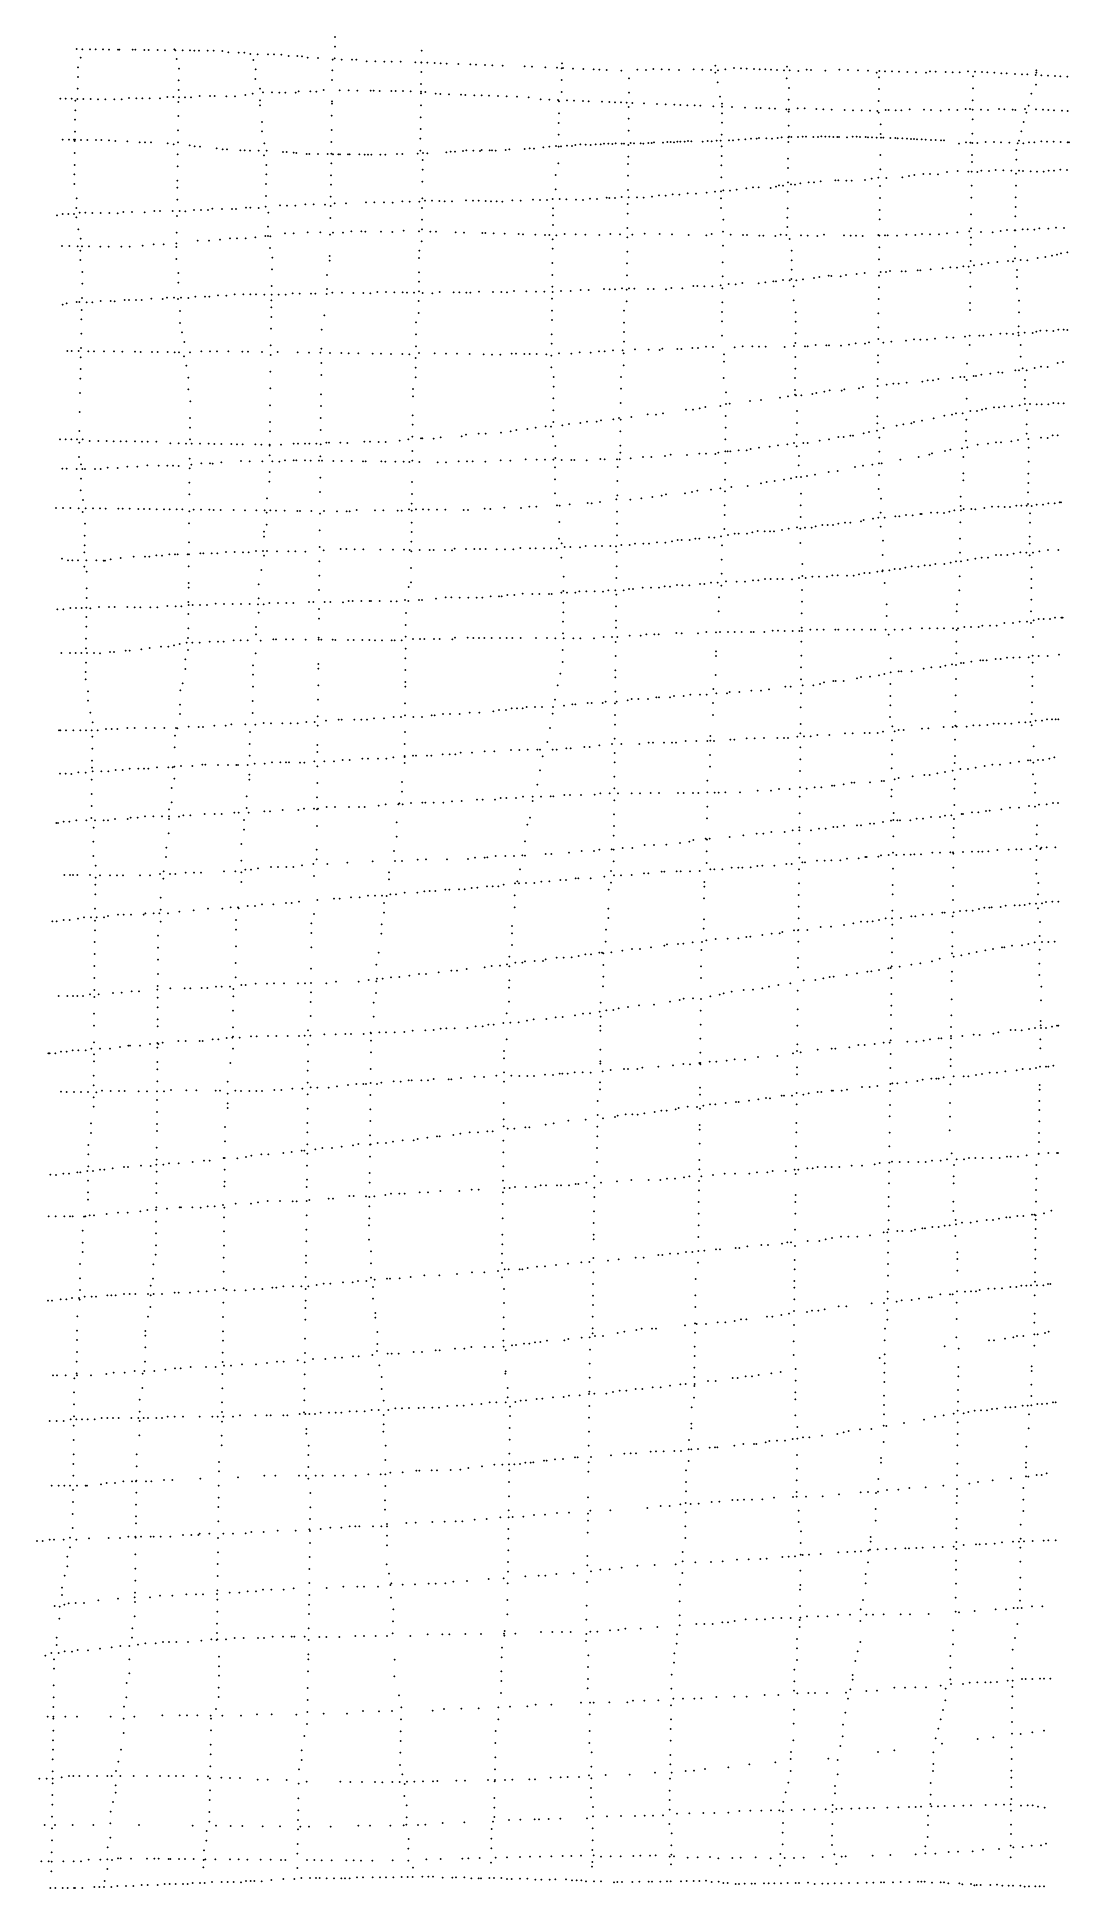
# Model space of a CAD drawing. Header units: metres. Extents: x 694845 to 695018, y 7627495 to 7627806.
import ezdxf

# ---------------------------------------------------------------- set-up
doc = ezdxf.new("R2010")
doc.units = ezdxf.units.M

msp = doc.modelspace()

# ---------------------------------------------------------------- linework, layer by layer
at = {"layer": 'Pontos'}
for p in [(694894.94, 7627806.08, 416), (694851.54, 7627804.05, 416), (694852.22, 7627802.59, 416), (694852.53, 7627804.04, 416), (694853.77, 7627804.02, 416), (694854.76, 7627804.01, 416), (694855.99, 7627804, 416), (694856.98, 7627803.98, 416), (694858.47, 7627803.97, 416), (694858.71, 7627803.96, 416), (694860.94, 7627803.94, 416), (694861.43, 7627803.93, 416), (694862.92, 7627803.91, 416), (694863.66, 7627803.9, 416), (694865.14, 7627803.89, 416), (694866.38, 7627803.87, 416), (694867.94, 7627804, 416), (694868.11, 7627803.85, 416), (694868.32, 7627802.4, 416), (694869.35, 7627803.83, 416), (694870.58, 7627803.82, 416), (694871.33, 7627803.81, 416), (694872.07, 7627803.8, 416), (694873.55, 7627803.78, 416), (694874.54, 7627803.77, 416), (694876.03, 7627803.76, 416), (694877.01, 7627803.5, 416), (694878.74, 7627803.48, 417), (694879.73, 7627803.46, 417), (694880.72, 7627803.21, 417), (694881.96, 7627803.19, 417), (694883.69, 7627803.17, 417), (694884.68, 7627803.16, 417), (694885.91, 7627803.14, 417), (694887.15, 7627802.88, 417), (694888.63, 7627802.87, 417), (694889.37, 7627802.86, 417), (694890.36, 7627802.6, 417), (694892.09, 7627802.58, 416), (694894.9, 7627802.48, 416), (694894.92, 7627804.48, 416), (694909.46, 7627803.81, 414), (694851.78, 7627799.39, 416), (694851.8, 7627801, 416), (694868.71, 7627800.79, 416), (694881.21, 7627802.24, 417), (694881.59, 7627800.64, 417), (694894.47, 7627800.48, 416), (694894.56, 7627802.3, 416), (694896.05, 7627802.28, 416), (694897.78, 7627802.26, 416), (694898.52, 7627802.26, 416), (694900.25, 7627801.99, 415), (694901.73, 7627801.97, 415), (694903.22, 7627801.95, 415), (694904.45, 7627801.94, 415), (694905.94, 7627801.92, 415), (694908.43, 7627801.83, 414), (694909.42, 7627800.21, 414), (694909.43, 7627801.81, 414), (694909.43, 7627801.79, 414), (694910.42, 7627801.76, 414), (694911.67, 7627801.71, 414), (694912.67, 7627801.67, 414), (694913.66, 7627801.63, 414), (694915.65, 7627801.56, 413), (694917.64, 7627801.48, 413), (694918.63, 7627801.44, 413), (694920.12, 7627801.38, 413), (694921.35, 7627801.34, 412), (694923.09, 7627801.27, 412), (694926.79, 7627801.13, 412), (694928.02, 7627801.08, 412), (694930.24, 7627800.99, 411), (694932.21, 7627800.91, 411), (694933.01, 7627800.84, 411), (694933.02, 7627801.64, 411), (694933.19, 7627800.86, 411), (694934.91, 7627800.79, 411), (694936.63, 7627800.72, 410), (694938.35, 7627800.65, 410), (694939.32, 7627800.6, 410), (694940.55, 7627800.55, 410), (694942.99, 7627800.45, 410), (694945.68, 7627800.58, 409), (694947.14, 7627800.52, 409), (694948.36, 7627800.71, 409), (694949.81, 7627800.65, 409), (694951.03, 7627800.6, 409), (694952.72, 7627800.52, 410), (694955.15, 7627800.66, 410), (694956.6, 7627800.6, 410), (694958.05, 7627800.54, 410), (694958.79, 7627800.08, 410), (694958.81, 7627801.27, 410), (694959.26, 7627800.49, 410), (694960.47, 7627800.68, 410), (694961.91, 7627800.86, 411), (694963.12, 7627800.81, 411), (694964.08, 7627800.77, 411), (694965.28, 7627800.72, 411), (694966.24, 7627800.68, 411), (694967.2, 7627800.63, 411), (694968.16, 7627800.59, 411), (694969.12, 7627800.55, 411), (694970.32, 7627800.5, 411), (694970.8, 7627801.12, 411), (694971.27, 7627800.46, 412), (694972.71, 7627800.4, 412), (694974.14, 7627800.58, 412), (694974.86, 7627800.55, 412), (694977.24, 7627800.45, 412), (694979.63, 7627800.6, 413), (694981.07, 7627800.55, 413), (694982.73, 7627800.49, 414), (694984.4, 7627800.43, 414), (694985.89, 7627800.11, 415), (694986.27, 7627799.31, 415), (694986.31, 7627800.37, 415), (694987.26, 7627800.33, 415), (694988.44, 7627800.29, 415), (694989.63, 7627800.25, 415), (694991.06, 7627800.2, 416), (694992.48, 7627800.15, 416), (694994.14, 7627800.09, 417), (694994.85, 7627800.31, 417), (694995.8, 7627800.27, 417), (694997.45, 7627800.21, 417), (694998.63, 7627800.17, 418), (694999.81, 7627800.13, 418), (695001.22, 7627800.3, 418), (695002.08, 7627799.47, 419), (695002.38, 7627800.24, 419), (695003.55, 7627800.18, 419), (695004.48, 7627800.13, 419), (695005.64, 7627800.07, 419), (695006.8, 7627800.01, 420), (695007.73, 7627799.97, 420), (695009.12, 7627799.89, 420), (695010.27, 7627799.84, 420), (695011.2, 7627799.79, 420), (695012.58, 7627799.72, 421), (695012.68, 7627800.49, 421), (695012.68, 7627800.09, 421), (695013.51, 7627799.67, 421), (695014.66, 7627799.61, 421), (695015.81, 7627799.55, 421), (695016.73, 7627799.5, 422), (695017.88, 7627799.44, 422), (694851.75, 7627797.39, 416), (694868.66, 7627797.19, 416), (694868.68, 7627798.79, 416), (694879.89, 7627796.33, 416), (694881.13, 7627796.56, 416), (694881.57, 7627799.04, 417), (694882.36, 7627797.43, 416), (694882.87, 7627796.79, 416), (694884.35, 7627796.77, 417), (694885.59, 7627796.75, 417), (694886.58, 7627796.74, 417), (694888.31, 7627796.72, 417), (694888.81, 7627796.96, 417), (694890.79, 7627796.94, 416), (694891.78, 7627796.93, 416), (694893.02, 7627797.16, 416), (694894.45, 7627798.88, 416), (694895.74, 7627797.12, 416), (694897.22, 7627797.11, 416), (694898.7, 7627797.09, 416), (694900.93, 7627797.06, 415), (694901.42, 7627797.06, 415), (694902.41, 7627797.04, 415), (694904.39, 7627797.02, 415), (694905.13, 7627797.01, 415), (694906.37, 7627796.99, 415), (694907.62, 7627796.95, 414), (694909.37, 7627796.88, 414), (694909.37, 7627796.61, 414), (694909.39, 7627798.21, 414), (694910.12, 7627796.85, 414), (694911.86, 7627796.54, 414), (694912.6, 7627796.52, 414), (694914.1, 7627796.46, 414), (694916.08, 7627796.39, 413), (694916.83, 7627796.36, 413), (694918.32, 7627796.31, 413), (694919.56, 7627796.26, 413), (694920.8, 7627796.21, 413), (694932.97, 7627796.84, 411), (694932.99, 7627798.84, 411), (694944.29, 7627796.74, 410), (694944.31, 7627799.13, 409), (694959.18, 7627798.47, 410), (694970.78, 7627799.14, 412), (694971.16, 7627797.54, 412), (694986.25, 7627797.33, 415), (695002.05, 7627797.46, 419), (695011.84, 7627796.54, 421), (695012.65, 7627798.09, 421), (694848.8, 7627795.75, 416), (694849.71, 7627795.71, 416), (694850.7, 7627795.7, 416), (694851.31, 7627793.79, 415), (694851.33, 7627795.4, 416), (694851.69, 7627795.69, 416), (694852.68, 7627795.67, 416), (694853.91, 7627795.66, 416), (694855.15, 7627795.64, 416), (694856.39, 7627795.63, 416), (694857.87, 7627795.61, 415), (694859.11, 7627795.6, 415), (694860.35, 7627795.83, 415), (694861.58, 7627795.81, 416), (694862.57, 7627795.8, 416), (694863.81, 7627795.79, 416), (694865.54, 7627795.76, 416), (694866.78, 7627796, 416), (694867.77, 7627795.98, 416), (694868.64, 7627795.19, 416), (694868.76, 7627795.97, 416), (694869.75, 7627795.96, 416), (694870.74, 7627795.95, 416), (694872.22, 7627796.18, 416), (694873.96, 7627796.16, 416), (694874.7, 7627796.15, 416), (694876.68, 7627796.12, 416), (694878.16, 7627796.11, 416), (694882.32, 7627794.62, 416), (694882.33, 7627795.42, 416), (694894.41, 7627795.28, 416), (694894.41, 7627794.88, 416), (694909.35, 7627794.61, 414), (694922.28, 7627796.16, 413), (694923.77, 7627796.11, 412), (694925.5, 7627796.04, 412), (694927.47, 7627795.96, 412), (694929.44, 7627795.63, 412), (694930.92, 7627795.57, 411), (694932.39, 7627795.51, 411), (694932.52, 7627793.26, 411), (694932.55, 7627795.26, 411), (694933.87, 7627795.45, 411), (694935.09, 7627795.4, 411), (694936.57, 7627795.34, 411), (694937.55, 7627795.3, 411), (694939.75, 7627795.21, 410), (694940.97, 7627795.16, 410), (694941.95, 7627795.13, 410), (694942.93, 7627795.09, 410), (694943.9, 7627795.05, 410), (694944.26, 7627794.35, 410), (694944.88, 7627795.01, 410), (694946.82, 7627794.93, 409), (694949.01, 7627794.84, 410), (694950.47, 7627794.78, 410), (694951.92, 7627794.72, 410), (694952.89, 7627794.68, 410), (694954.11, 7627794.63, 410), (694955.31, 7627794.59, 410), (694956.28, 7627794.55, 410), (694958.46, 7627794.46, 411), (694959.55, 7627796.07, 411), (694959.9, 7627794.4, 411), (694959.92, 7627793.27, 411), (694959.94, 7627794.86, 411), (694961.59, 7627794.33, 411), (694963.75, 7627794.24, 411), (694965.68, 7627794.17, 411), (694966.4, 7627794.14, 411), (694967.84, 7627794.08, 412), (694968.79, 7627794.04, 412), (694970.71, 7627793.96, 412), (694971.11, 7627793.57, 412), (694971.13, 7627795.55, 412), (694971.19, 7627793.94, 412), (694972.62, 7627794.13, 412), (694973.82, 7627794.08, 412), (694975.73, 7627794, 413), (694976.92, 7627793.95, 413), (694978.35, 7627793.9, 413), (694980.5, 7627793.83, 414), (694981.93, 7627793.78, 414), (694983.36, 7627793.74, 415), (694984.78, 7627793.69, 415), (694985.97, 7627793.65, 415), (694986.2, 7627793.38, 415), (694986.23, 7627795.35, 415), (694987.4, 7627793.84, 416), (694987.88, 7627793.83, 416), (694989.07, 7627793.79, 416), (694990.02, 7627793.75, 416), (694991.44, 7627793.95, 417), (694993.81, 7627793.87, 417), (694994.98, 7627793.81, 418), (694996.62, 7627793.73, 418), (694998.03, 7627793.9, 418), (694999.43, 7627793.84, 419), (695000.83, 7627794.01, 419), (695001.53, 7627793.98, 419), (695002, 7627793.86, 419), (695002.02, 7627795.46, 419), (695003.39, 7627793.89, 420), (695004.55, 7627793.83, 420), (695006.41, 7627793.98, 420), (695007.34, 7627793.94, 421), (695008.73, 7627793.87, 421), (695009.19, 7627793.85, 421), (695010.81, 7627794.01, 421), (695011.01, 7627793.39, 421), (695011.42, 7627794.57, 421), (695012.66, 7627793.92, 422), (695013.81, 7627793.86, 422), (695014.73, 7627793.82, 422), (695015.65, 7627793.77, 422), (695017.03, 7627793.71, 423), (695017.95, 7627793.66, 423), (694851.26, 7627790.19, 415), (694851.29, 7627792.19, 415), (694868.58, 7627790.38, 415), (694868.61, 7627792.79, 416), (694882.67, 7627790.22, 416), (694882.69, 7627791.82, 416), (694894.35, 7627790.48, 416), (694894.38, 7627792.88, 416), (694909.3, 7627790.61, 414), (694909.32, 7627792.61, 414), (694932.51, 7627791.66, 411), (694944.22, 7627790.36, 410), (694944.24, 7627792.35, 410), (694959.9, 7627791.68, 411), (694971.08, 7627791.19, 412), (694986.57, 7627791.39, 416), (695001.98, 7627792.27, 420), (695010.18, 7627790.24, 422), (695010.59, 7627791.82, 422), (694849.21, 7627788.85, 415), (694850.24, 7627788.83, 415), (694851.12, 7627788.82, 415), (694851.24, 7627788.59, 415), (694851.27, 7627788.82, 415), (694852.3, 7627788.81, 415), (694853.33, 7627788.8, 415), (694854.8, 7627788.78, 415), (694855.68, 7627788.77, 415), (694857, 7627788.75, 415), (694858.03, 7627788.59, 415), (694860.09, 7627788.57, 415), (694862.14, 7627788.4, 415), (694863.02, 7627788.39, 415), (694864.05, 7627788.38, 415), (694866.84, 7627788.2, 415), (694867.87, 7627788.04, 415), (694868.56, 7627788.38, 415), (694870.51, 7627787.86, 415), (694871.39, 7627787.7, 415), (694872.27, 7627787.69, 415), (694875.06, 7627787.37, 415), (694876.09, 7627787.21, 415), (694876.82, 7627787.2, 415), (694879.03, 7627787.03, 416), (694879.76, 7627787.02, 416), (694880.64, 7627787.01, 416), (694882.11, 7627786.99, 416), (694883.05, 7627788.21, 416), (694883.43, 7627786.97, 416), (694894.33, 7627788.47, 416), (694909.26, 7627787.01, 414), (694909.28, 7627789.01, 414), (694916.41, 7627786.92, 414), (694916.99, 7627787.04, 414), (694918.14, 7627787, 413), (694919.29, 7627786.95, 413), (694919.58, 7627787.09, 413), (694920.88, 7627787.04, 413), (694921.31, 7627787.02, 413), (694921.89, 7627787, 413), (694923.61, 7627787.08, 413), (694924.18, 7627787.2, 413), (694926.76, 7627787.25, 412), (694927.62, 7627787.36, 412), (694928.33, 7627787.33, 412), (694929.9, 7627787.56, 412), (694930.9, 7627787.66, 412), (694932.04, 7627787.76, 412), (694932.46, 7627787.66, 412), (694932.49, 7627789.66, 411), (694932.89, 7627787.73, 412), (694933.88, 7627787.84, 411), (694934.73, 7627787.8, 411), (694935.3, 7627787.92, 411), (694936.15, 7627788.03, 411), (694937, 7627788, 411), (694937.84, 7627787.97, 411), (694938.69, 7627788.08, 411), (694939.53, 7627788.04, 411), (694940.1, 7627788.17, 411), (694940.8, 7627788.14, 411), (694941.5, 7627788.11, 410), (694942.07, 7627788.23, 410), (694943.05, 7627788.19, 410), (694943.47, 7627788.17, 410), (694944.19, 7627787.97, 410), (694944.59, 7627788.27, 410), (694945.15, 7627788.25, 410), (694946.27, 7627788.21, 410), (694946.68, 7627788.19, 410), (694947.52, 7627788.3, 410), (694948.08, 7627788.28, 410), (694948.5, 7627788.4, 410), (694950.03, 7627788.34, 410), (694950.72, 7627788.46, 410), (694951.28, 7627788.43, 410), (694951.83, 7627788.41, 410), (694952.39, 7627788.53, 410), (694952.94, 7627788.51, 410), (694953.64, 7627788.48, 411), (694954.19, 7627788.6, 411), (694954.74, 7627788.58, 411), (694956.67, 7627788.5, 411), (694957.5, 7627788.61, 411), (694958.19, 7627788.58, 411), (694959.02, 7627788.69, 411), (694959.7, 7627788.66, 411), (694959.86, 7627787.71, 411), (694959.88, 7627789.69, 411), (694961.08, 7627788.75, 411), (694961.76, 7627788.72, 411), (694962.72, 7627788.83, 411), (694963.82, 7627788.92, 412), (694964.78, 7627789.03, 412), (694965.73, 7627788.99, 412), (694966.14, 7627789.11, 412), (694967.37, 7627789.06, 412), (694968.32, 7627789.02, 412), (694969.27, 7627789.12, 412), (694969.95, 7627789.24, 412), (694971.05, 7627788.42, 412), (694971.06, 7627789.21, 412), (694971.17, 7627789.33, 412), (694971.58, 7627789.31, 412), (694972.66, 7627789.27, 412), (694973.47, 7627789.37, 413), (694974.01, 7627789.35, 413), (694975.23, 7627789.3, 413), (694976.03, 7627789.27, 413), (694976.58, 7627789.39, 413), (694977.25, 7627789.36, 413), (694977.93, 7627789.34, 413), (694978.61, 7627789.31, 414), (694979.28, 7627789.29, 414), (694979.56, 7627789.28, 414), (694980.91, 7627789.23, 414), (694981.86, 7627789.34, 415), (694982.54, 7627789.32, 415), (694983.08, 7627789.3, 415), (694984.02, 7627789.27, 415), (694984.43, 7627789.25, 415), (694985.11, 7627789.23, 415), (694985.91, 7627789.2, 416), (694986.56, 7627789.81, 416), (694986.59, 7627789.18, 416), (694986.99, 7627789.17, 416), (694988.2, 7627789.13, 416), (694989.01, 7627789.1, 417), (694989.41, 7627789.08, 417), (694990.19, 7627789.04, 417), (694990.97, 7627789, 417), (694991.63, 7627788.97, 417), (694992.15, 7627788.94, 417), (694992.67, 7627788.92, 418), (694993.45, 7627788.88, 418), (694994.1, 7627788.85, 418), (694995, 7627788.8, 418), (694995.78, 7627788.77, 418), (694996.69, 7627788.72, 419), (694997.2, 7627788.7, 419), (694999.73, 7627788.17, 420), (695000.91, 7627788.37, 420), (695001.61, 7627788.34, 420), (695001.92, 7627788.27, 420), (695001.94, 7627789.87, 420), (695002.79, 7627788.29, 421), (695004.2, 7627788.47, 421), (695005.6, 7627788.42, 421), (695006.77, 7627788.37, 421), (695008.17, 7627788.31, 422), (695009.35, 7627787.09, 422), (695009.57, 7627788.25, 422), (695009.77, 7627788.67, 422), (695010.5, 7627788.21, 422), (695011.44, 7627788.41, 422), (695012.37, 7627788.37, 422), (695013.54, 7627788.57, 423), (695014.47, 7627788.53, 423), (695015.63, 7627788.48, 423), (695016.78, 7627788.43, 423), (695017.94, 7627788.38, 424), (695018.17, 7627788.37, 424), (694851.2, 7627784.59, 414), (694851.22, 7627786.59, 415), (694868.51, 7627784.38, 415), (694868.53, 7627786.38, 415), (694883.03, 7627786.21, 416), (694883.41, 7627784.6, 416), (694886.22, 7627786.79, 416), (694886.81, 7627786.79, 416), (694887.99, 7627786.63, 416), (694888.43, 7627786.62, 416), (694890.19, 7627786.45, 416), (694890.63, 7627786.45, 416), (694892.1, 7627786.43, 416), (694893.72, 7627786.41, 416), (694894.29, 7627784.87, 415), (694894.31, 7627786.47, 416), (694894.6, 7627786.4, 416), (694895.48, 7627786.39, 415), (694895.77, 7627786.39, 415), (694897.1, 7627786.37, 415), (694897.39, 7627786.37, 415), (694899.01, 7627786.35, 415), (694899.89, 7627786.34, 415), (694900.48, 7627786.33, 415), (694901.06, 7627786.32, 415), (694902.53, 7627786.31, 415), (694903.41, 7627786.3, 415), (694905.33, 7627786.42, 415), (694906.21, 7627786.41, 414), (694908.84, 7627786.46, 414), (694909.63, 7627783.8, 414), (694909.65, 7627785.4, 414), (694909.72, 7627786.58, 414), (694910.44, 7627786.55, 414), (694913.65, 7627786.73, 414), (694914.38, 7627786.85, 414), (694915.1, 7627786.82, 414), (694932.43, 7627784.87, 412), (694944.15, 7627784.78, 410), (694944.17, 7627785.98, 410), (694959.82, 7627784.53, 411), (694959.84, 7627786.12, 411), (694971, 7627784.06, 413), (694971.02, 7627785.65, 413), (694986.48, 7627783.85, 416), (694986.51, 7627786.25, 416), (695001.88, 7627785.08, 421), (695001.89, 7627786.28, 421), (695005.86, 7627783.77, 422), (695009.33, 7627785.5, 422), (695016.74, 7627783.79, 424), (695017.82, 7627783.75, 424), (694851.16, 7627781.39, 414), (694851.18, 7627782.99, 414), (694868.47, 7627780.78, 414), (694868.48, 7627781.98, 415), (694883.37, 7627781.4, 415), (694883.39, 7627783, 416), (694894.24, 7627781.27, 415), (694894.26, 7627782.87, 415), (694909.6, 7627781.8, 414), (694932.01, 7627782.89, 412), (694944.13, 7627782.79, 410), (694959.8, 7627782.54, 412), (694964, 7627780.64, 412), (694965.14, 7627780.84, 412), (694966.05, 7627780.81, 412), (694968.09, 7627780.74, 413), (694969, 7627780.94, 413), (694969.46, 7627781.16, 413), (694970.14, 7627781.14, 413), (694970.97, 7627781.69, 413), (694971.5, 7627781.32, 413), (694972.18, 7627781.3, 413), (694973.09, 7627781.5, 413), (694974.45, 7627781.69, 413), (694975.35, 7627781.66, 413), (694976.48, 7627781.85, 414), (694978.97, 7627782.01, 414), (694979.43, 7627782, 414), (694980.79, 7627781.96, 415), (694981.69, 7627781.93, 415), (694983.94, 7627782.09, 416), (694985.06, 7627782.27, 416), (694986.18, 7627782.46, 416), (694986.45, 7627781.05, 417), (694987.51, 7627782.41, 417), (694990.18, 7627782.54, 418), (694991.29, 7627782.73, 418), (694992.19, 7627782.92, 418), (694993.74, 7627783.09, 419), (694994.84, 7627783.05, 419), (694996.17, 7627783, 419), (694997.72, 7627783.4, 420), (694999.49, 7627783.56, 420), (695001.25, 7627783.49, 421), (695001.82, 7627781.09, 421), (695001.85, 7627783.48, 421), (695002.78, 7627783.43, 421), (695003.45, 7627783.63, 421), (695004.76, 7627783.58, 422), (695007.17, 7627783.71, 422), (695008.48, 7627783.66, 422), (695009.26, 7627781.12, 423), (695009.29, 7627783.11, 423), (695009.78, 7627783.61, 423), (695010.44, 7627783.59, 423), (695011.74, 7627783.53, 423), (695012.83, 7627783.49, 423), (695013.91, 7627783.45, 424), (695014.79, 7627783.64, 424), (695015.65, 7627783.61, 424), (694851.53, 7627778.98, 414), (694868.44, 7627778.78, 414), (694883.31, 7627777.59, 415), (694883.35, 7627779.4, 415), (694885.67, 7627777.8, 415), (694886.86, 7627777.78, 415), (694888.27, 7627777.77, 415), (694889.93, 7627777.98, 415), (694891.35, 7627777.96, 415), (694893.24, 7627777.94, 415), (694894.2, 7627777.67, 415), (694894.22, 7627779.27, 415), (694894.9, 7627778.16, 415), (694896.79, 7627778.13, 415), (694900.11, 7627778.33, 415), (694901.53, 7627778.31, 415), (694903.18, 7627778.29, 415), (694904.6, 7627778.28, 415), (694906.26, 7627778.49, 414), (694907.45, 7627778.45, 414), (694909.11, 7627778.4, 414), (694909.57, 7627778.99, 414), (694910.06, 7627778.61, 414), (694911.24, 7627778.57, 414), (694912.43, 7627778.53, 414), (694913.37, 7627778.5, 414), (694914.56, 7627778.47, 414), (694916.92, 7627778.63, 414), (694918.1, 7627778.59, 414), (694919.04, 7627778.57, 414), (694920.21, 7627778.53, 413), (694921.15, 7627778.5, 413), (694922.09, 7627778.47, 413), (694923.03, 7627778.44, 413), (694924.68, 7627778.63, 413), (694926.08, 7627778.58, 413), (694928.19, 7627778.75, 412), (694929.36, 7627778.72, 412), (694930.53, 7627778.68, 412), (694931.47, 7627778.88, 412), (694931.98, 7627780.49, 412), (694932.63, 7627778.85, 412), (694933.8, 7627778.81, 412), (694935.42, 7627778.76, 412), (694936.59, 7627778.72, 412), (694937.75, 7627778.92, 411), (694938.91, 7627778.89, 411), (694940.54, 7627779.07, 411), (694941, 7627779.05, 411), (694941.93, 7627779.02, 411), (694943.09, 7627779.22, 411), (694944.08, 7627778.01, 411), (694944.11, 7627780.4, 411), (694944.24, 7627779.18, 411), (694945.63, 7627779.14, 410), (694946.78, 7627779.11, 410), (694948.17, 7627779.29, 411), (694949.32, 7627779.49, 411), (694950.47, 7627779.45, 411), (694951.62, 7627779.65, 411), (694952.77, 7627779.61, 411), (694954.15, 7627779.8, 411), (694955.53, 7627779.76, 411), (694957.36, 7627779.93, 411), (694958.74, 7627780.12, 412), (694959.76, 7627778.97, 412), (694959.77, 7627780.16, 412), (694960.11, 7627780.31, 412), (694961.25, 7627780.27, 412), (694962.4, 7627780.46, 412), (694970.95, 7627780.1, 413), (694986.43, 7627779.04, 417), (695001.79, 7627779.1, 422), (695009.21, 7627777.55, 424), (695009.23, 7627779.14, 423), (694848.27, 7627776.14, 414), (694849.22, 7627776.36, 414), (694850.16, 7627776.35, 414), (694851.11, 7627776.34, 414), (694851.48, 7627775.79, 414), (694851.51, 7627777.38, 414), (694852.06, 7627776.56, 414), (694853.01, 7627776.55, 414), (694854.19, 7627776.53, 414), (694855.61, 7627776.52, 414), (694857.03, 7627776.5, 414), (694858.45, 7627776.48, 414), (694859.4, 7627776.71, 414), (694860.82, 7627776.69, 414), (694862.95, 7627776.66, 414), (694864.61, 7627776.88, 414), (694865.55, 7627776.87, 414), (694867.68, 7627776.84, 414), (694868.4, 7627775.99, 414), (694868.86, 7627776.83, 414), (694869.81, 7627776.82, 414), (694871.23, 7627777.03, 414), (694872.41, 7627777.02, 414), (694873.6, 7627777, 414), (694874.31, 7627777.23, 415), (694875.97, 7627777.21, 415), (694877.62, 7627777.19, 415), (694878.33, 7627777.18, 415), (694879.99, 7627777.4, 415), (694880.7, 7627777.39, 415), (694882.12, 7627777.37, 415), (694883.71, 7627776.6, 415), (694894.17, 7627775.68, 415), (694909.54, 7627775.38, 414), (694909.56, 7627777.38, 414), (694931.51, 7627774.52, 412), (694931.53, 7627776.11, 412), (694931.54, 7627777.31, 412), (694944.06, 7627776.41, 411), (694959.74, 7627777.38, 412), (694960.12, 7627775.38, 412), (694970.9, 7627775.75, 413), (694970.92, 7627777.33, 413), (694986.38, 7627775.46, 417), (694986.4, 7627777.05, 417), (695001.75, 7627776.31, 422), (695009.18, 7627775.96, 424), (694851.84, 7627773.8, 413), (694852.22, 7627772.2, 413), (694868.3, 7627771.44, 414), (694868.35, 7627773.2, 414), (694871.86, 7627771.87, 414), (694873.75, 7627771.85, 414), (694875.65, 7627772.06, 414), (694877.31, 7627772.27, 414), (694878.49, 7627772.26, 414), (694879.91, 7627772.24, 415), (694881.57, 7627772.46, 415), (694883.23, 7627772.67, 415), (694883.67, 7627774.21, 415), (694883.7, 7627772.67, 415), (694884.05, 7627772.62, 415), (694886.55, 7627773.1, 415), (694887.97, 7627773.08, 415), (694890.34, 7627773.29, 415), (694892.47, 7627773.26, 415), (694894.12, 7627772.89, 415), (694894.6, 7627773.24, 415), (694896.25, 7627773.22, 415), (694897.68, 7627773.44, 415), (694899.33, 7627773.42, 415), (694900.04, 7627773.41, 415), (694902.65, 7627773.37, 415), (694904.54, 7627773.34, 414), (694906.44, 7627773.53, 414), (694909.05, 7627773.46, 414), (694909.5, 7627771.77, 414), (694909.52, 7627773.77, 414), (694910.95, 7627773.4, 414), (694911.89, 7627773.38, 414), (694915.2, 7627773.28, 414), (694916.62, 7627773.24, 414), (694919.68, 7627773.15, 414), (694920.15, 7627773.14, 414), (694921.56, 7627773.1, 413), (694923.44, 7627773.04, 413), (694925.78, 7627772.98, 413), (694926.48, 7627772.96, 413), (694928.59, 7627772.9, 413), (694930.22, 7627772.85, 413), (694930.92, 7627772.83, 412), (694931.49, 7627772.12, 412), (694932.09, 7627772.79, 412), (694933.49, 7627772.99, 412), (694935.35, 7627772.93, 412), (694936.98, 7627772.89, 412), (694939.3, 7627772.82, 412), (694941.15, 7627773, 411), (694942.77, 7627772.95, 411), (694944.02, 7627772.43, 411), (694944.04, 7627774.02, 411), (694944.85, 7627772.89, 411), (694946.93, 7627773.06, 411), (694949.47, 7627772.99, 411), (694951.53, 7627772.93, 411), (694954.29, 7627772.85, 412), (694957.27, 7627772.76, 412), (694958.18, 7627772.97, 412), (694960.09, 7627773.4, 412), (694961.38, 7627772.88, 412), (694963.43, 7627772.82, 413), (694964.11, 7627772.8, 413), (694966.16, 7627772.74, 413), (694966.84, 7627772.72, 413), (694968.88, 7627772.66, 413), (694969.79, 7627772.86, 413), (694970.7, 7627772.83, 413), (694970.88, 7627774.16, 413), (694971.26, 7627772.17, 413), (694973.19, 7627772.76, 414), (694974.32, 7627772.73, 414), (694975.9, 7627772.68, 414), (694977.03, 7627772.88, 414), (694980.39, 7627772.77, 416), (694981.5, 7627772.73, 416), (694982.4, 7627772.7, 416), (694983.51, 7627772.66, 417), (694986.19, 7627772.8, 418), (694986.35, 7627772.7, 418), (694987.3, 7627772.76, 418), (694987.74, 7627772.75, 418), (694989.29, 7627772.69, 419), (694990.85, 7627772.87, 419), (694992.39, 7627772.82, 420), (694993.5, 7627773.01, 420), (694994.83, 7627772.96, 420), (694996.37, 7627772.91, 421), (694997.69, 7627773.09, 421), (694999.45, 7627773.26, 422), (695001.43, 7627773.42, 422), (695001.7, 7627772.38, 423), (695001.72, 7627773.96, 422), (695003.4, 7627773.35, 423), (695005.36, 7627773.28, 424), (695006.68, 7627773.47, 424), (695007.77, 7627773.65, 424), (695009.08, 7627773.61, 424), (695009.16, 7627773.61, 424), (695010.38, 7627773.79, 424), (695011.25, 7627773.76, 425), (695012.34, 7627773.72, 425), (695013.21, 7627773.92, 425), (695014.72, 7627773.87, 425), (695016.02, 7627774.05, 425), (695017.32, 7627774, 426), (694849.12, 7627770.97, 413), (694850.3, 7627770.96, 413), (694851.72, 7627770.94, 413), (694852.15, 7627768.62, 413), (694852.18, 7627770.21, 413), (694852.43, 7627770.93, 413), (694853.62, 7627770.92, 413), (694855.51, 7627770.89, 413), (694856.93, 7627770.88, 413), (694859.06, 7627770.85, 413), (694860.48, 7627770.84, 413), (694862.61, 7627771.04, 413), (694864.51, 7627771.26, 413), (694866.17, 7627771.24, 413), (694868.27, 7627768.82, 413), (694868.3, 7627770.81, 414), (694884.01, 7627770.63, 415), (694884.39, 7627769.03, 415), (694894.05, 7627768.51, 415), (694894.06, 7627769.31, 415), (694909.06, 7627768.97, 414), (694909.08, 7627770.18, 414), (694931.47, 7627770.52, 413), (694943.99, 7627770.04, 411), (694960.04, 7627768.24, 412), (694960.07, 7627771.01, 412), (694971.62, 7627768.59, 414), (694971.63, 7627770.17, 414), (694986.3, 7627768.76, 418), (694986.33, 7627770.73, 418), (695001.66, 7627768.46, 423), (695001.69, 7627771.21, 423), (695006.16, 7627768.28, 424), (695007.91, 7627768.45, 425), (695008.78, 7627768.42, 425), (695009.1, 7627768.91, 425), (695009.12, 7627770.87, 425), (695010.08, 7627768.6, 425), (695011.17, 7627768.57, 425), (695012.91, 7627768.96, 426), (695014.21, 7627769.15, 426), (695015.3, 7627769.34, 426), (695016.17, 7627769.53, 426), (695016.82, 7627769.74, 426), (695017.9, 7627769.93, 426), (694852.51, 7627766.62, 413), (694868.63, 7627766.43, 413), (694884.35, 7627767.04, 414), (694893.6, 7627766.13, 414), (694909.04, 7627766.57, 414), (694931.43, 7627766.13, 412), (694931.45, 7627768.13, 412), (694943.95, 7627766.06, 411), (694943.97, 7627768.05, 411), (694960.01, 7627765.86, 413), (694970.14, 7627765.26, 414), (694971.27, 7627765.23, 414), (694971.58, 7627765.42, 414), (694971.6, 7627767.01, 414), (694972.4, 7627765.2, 414), (694973.54, 7627765.4, 414), (694975.35, 7627765.58, 414), (694976.25, 7627765.79, 414), (694977.83, 7627765.97, 415), (694978.27, 7627765.96, 415), (694979.84, 7627765.91, 416), (694980.74, 7627766.11, 416), (694982.53, 7627766.29, 417), (694983.87, 7627766.47, 417), (694986.27, 7627766, 418), (694986.54, 7627766.62, 418), (694987.43, 7627766.59, 418), (694988.1, 7627766.8, 418), (694990.09, 7627766.74, 419), (694990.75, 7627766.72, 419), (694992.75, 7627766.88, 420), (694993.19, 7627766.87, 420), (694994.96, 7627767.04, 421), (694996.94, 7627767.21, 422), (694998.26, 7627767.39, 422), (694999.36, 7627767.36, 422), (695000.46, 7627767.55, 423), (695001.34, 7627767.52, 423), (695001.63, 7627766.49, 423), (695002.22, 7627767.72, 423), (695003.53, 7627767.91, 424), (695004.63, 7627768.1, 424), (695009.45, 7627765.75, 425), (695009.46, 7627766.93, 425), (694852.43, 7627762.24, 413), (694852.48, 7627764.63, 413), (694864.12, 7627762.11, 413), (694866.02, 7627762.09, 413), (694866.73, 7627762.31, 413), (694867.91, 7627762.3, 413), (694868.55, 7627762.05, 413), (694868.6, 7627764.84, 413), (694869.1, 7627762.29, 413), (694870.28, 7627762.27, 413), (694871.47, 7627762.49, 413), (694873.13, 7627762.47, 413), (694873.84, 7627762.46, 413), (694875.26, 7627762.68, 413), (694876.68, 7627762.66, 414), (694878.11, 7627762.88, 414), (694879.53, 7627762.86, 414), (694880.71, 7627762.85, 414), (694881.66, 7627762.84, 414), (694883.08, 7627762.82, 414), (694884.27, 7627762.81, 414), (694884.31, 7627764.25, 414), (694885.45, 7627762.79, 414), (694886.63, 7627762.78, 414), (694887.82, 7627763, 414), (694889.01, 7627762.99, 414), (694890.9, 7627762.96, 414), (694891.61, 7627762.95, 414), (694893.51, 7627762.92, 414), (694893.57, 7627763.73, 414), (694894.46, 7627763.14, 414), (694896.13, 7627763.12, 414), (694898.02, 7627763.08, 414), (694899.68, 7627763.06, 414), (694900.87, 7627763.04, 414), (694902.06, 7627763.25, 414), (694903.48, 7627763.23, 414), (694904.9, 7627763.2, 414), (694906.32, 7627763.18, 414), (694907.04, 7627763.16, 414), (694908.22, 7627763.13, 413), (694909.01, 7627763.36, 413), (694909.02, 7627764.96, 414), (694909.64, 7627763.09, 413), (694911.3, 7627763.05, 413), (694912.49, 7627763.26, 413), (694914.85, 7627763.2, 413), (694915.79, 7627763.17, 413), (694916.97, 7627763.14, 413), (694917.68, 7627763.13, 413), (694919.09, 7627763.32, 413), (694921.44, 7627763.27, 413), (694922.85, 7627763.23, 413), (694923.79, 7627763.21, 413), (694924.96, 7627763.41, 413), (694927.07, 7627763.36, 412), (694928.7, 7627763.32, 412), (694930.1, 7627763.28, 412), (694931.38, 7627762.14, 412), (694931.4, 7627764.14, 412), (694931.5, 7627763.25, 412), (694932.9, 7627763.44, 412), (694934.53, 7627763.4, 412), (694936.16, 7627763.59, 412), (694937.55, 7627763.56, 412), (694940.11, 7627763.73, 412), (694941.03, 7627763.7, 412), (694941.96, 7627763.68, 411), (694943.12, 7627763.88, 411), (694943.92, 7627763.67, 411), (694944.27, 7627763.85, 411), (694945.2, 7627763.83, 411), (694947.5, 7627763.77, 411), (694948.42, 7627763.75, 411), (694950.49, 7627763.69, 412), (694951.41, 7627763.9, 412), (694953.25, 7627763.85, 412), (694955.09, 7627764.27, 412), (694955.78, 7627764.25, 412), (694956.92, 7627764.22, 412), (694958.29, 7627764.19, 412), (694959.67, 7627764.38, 412), (694959.99, 7627763.87, 413), (694961.04, 7627764.58, 413), (694962.18, 7627764.55, 413), (694963.32, 7627764.75, 413), (694966.05, 7627764.68, 413), (694967.19, 7627764.88, 413), (694968.55, 7627765.07, 413), (694969, 7627765.06, 413), (694971.96, 7627764.22, 414), (694986.22, 7627762.05, 418), (694986.25, 7627764.02, 418), (695001.6, 7627764.14, 423), (695009.42, 7627763.8, 425), (694849.18, 7627761.12, 413), (694849.89, 7627761.34, 413), (694851.56, 7627761.56, 413), (694852.03, 7627761.55, 413), (694852.39, 7627760.25, 412), (694853.21, 7627761.54, 413), (694854.16, 7627761.52, 413), (694855.59, 7627761.74, 412), (694857.25, 7627761.72, 412), (694857.96, 7627761.71, 412), (694859.62, 7627761.93, 412), (694860.33, 7627761.92, 412), (694861.51, 7627761.91, 413), (694862.46, 7627761.9, 413), (694868.92, 7627760.05, 413), (694884.22, 7627759.07, 414), (694884.24, 7627760.67, 414), (694884.26, 7627761.86, 414), (694893.12, 7627759.32, 414), (694908.97, 7627759.75, 413), (694908.99, 7627761.75, 413), (694931.36, 7627760.14, 412), (694943.48, 7627760.11, 411), (694943.9, 7627761.68, 411), (694959.94, 7627759.91, 413), (694959.96, 7627761.49, 413), (694971.94, 7627761.85, 414), (694972.31, 7627759.85, 414), (694986.19, 7627759.69, 418), (695001.55, 7627760.21, 423), (695001.57, 7627761.39, 423), (695009.76, 7627759.86, 425), (695009.79, 7627761.82, 425), (694852.32, 7627756.27, 412), (694852.36, 7627758.66, 412), (694868.88, 7627758.06, 413), (694869.26, 7627756.46, 413), (694884.18, 7627757.08, 413), (694892.69, 7627756.92, 413), (694908.53, 7627756.15, 413), (694908.55, 7627758.16, 413), (694931.32, 7627756.15, 412), (694931.35, 7627758.55, 412), (694943.44, 7627756.52, 412), (694943.46, 7627758.12, 411), (694959.9, 7627755.94, 413), (694959.92, 7627758.32, 413), (694972.27, 7627756.3, 414), (694972.29, 7627758.27, 414), (694986.17, 7627757.32, 418), (695001.5, 7627755.9, 422), (695003.13, 7627755.92, 423), (695003.78, 7627755.9, 423), (695005.1, 7627756.09, 423), (695006.62, 7627756.28, 424), (695007.71, 7627756.25, 424), (695008.8, 7627756.22, 424), (695009.67, 7627756.42, 424), (695009.71, 7627755.95, 424), (695009.73, 7627757.51, 424), (695010.76, 7627756.4, 425), (695012.06, 7627756.36, 425), (695012.71, 7627756.57, 425), (695013.37, 7627756.78, 425), (695014.45, 7627756.75, 425), (695015.53, 7627756.72, 425), (695016.4, 7627756.92, 426), (695017.26, 7627756.9, 426), (695017.9, 7627756.88, 426), (694849.99, 7627753.35, 412), (694850.7, 7627753.34, 412), (694851.88, 7627753.33, 412), (694852.28, 7627753.87, 412), (694853.54, 7627753.31, 412), (694854.49, 7627753.3, 412), (694856.15, 7627753.28, 412), (694857.81, 7627753.26, 412), (694859.23, 7627753.24, 412), (694861.36, 7627753.21, 412), (694862.31, 7627753.2, 412), (694864.21, 7627753.18, 412), (694865.16, 7627753.17, 412), (694866.82, 7627753.15, 412), (694868, 7627753.13, 412), (694868.71, 7627753.13, 412), (694869.63, 7627754.86, 412), (694870.61, 7627753.1, 412), (694872.51, 7627753.31, 413), (694873.93, 7627753.3, 413), (694875.12, 7627753.28, 413), (694877.01, 7627753.26, 413), (694879.38, 7627753.23, 413), (694880.33, 7627753.22, 413), (694882.7, 7627753.19, 413), (694884.12, 7627752.68, 413), (694884.14, 7627754.29, 413), (694885.32, 7627753.15, 413), (694888.65, 7627753.1, 413), (694890.55, 7627753.07, 413), (694892.45, 7627753.04, 413), (694892.66, 7627753.71, 413), (694894.11, 7627753.02, 413), (694896.01, 7627752.99, 413), (694897.2, 7627752.97, 413), (694898.86, 7627752.94, 413), (694901.23, 7627752.91, 413), (694902.65, 7627752.88, 413), (694904.31, 7627752.86, 412), (694906.21, 7627752.83, 412), (694907.39, 7627752.8, 412), (694908.51, 7627754.15, 412), (694909.05, 7627753, 412), (694911.66, 7627752.95, 412), (694913.55, 7627752.91, 412), (694915.43, 7627752.87, 412), (694917.55, 7627752.82, 412), (694919.9, 7627752.77, 412), (694921.31, 7627752.74, 412), (694922.72, 7627752.71, 412), (694924.6, 7627752.9, 412), (694925.3, 7627752.89, 412), (694926.7, 7627752.86, 412), (694927.64, 7627752.84, 412), (694928.81, 7627752.81, 412), (694930.44, 7627752.78, 412), (694931.3, 7627754.56, 412), (694932.54, 7627752.97, 412), (694934.63, 7627752.92, 412), (694936.03, 7627753.12, 412), (694937.88, 7627753.08, 412), (694939.28, 7627753.29, 412), (694940.2, 7627753.27, 412), (694941.6, 7627753.47, 412), (694943.21, 7627753.43, 412), (694943.4, 7627752.94, 412), (694943.43, 7627754.93, 412), (694945.29, 7627753.62, 412), (694947.6, 7627753.57, 412), (694949.44, 7627753.53, 412), (694949.9, 7627753.75, 412), (694952.42, 7627753.7, 412), (694953.11, 7627753.68, 412), (694954.95, 7627753.87, 412), (694955.86, 7627753.85, 412), (694957.24, 7627754.05, 412), (694958.38, 7627754.03, 413), (694960.26, 7627752.76, 413), (694962.03, 7627753.95, 413), (694963.4, 7627754.15, 413), (694964.99, 7627754.11, 413), (694966.13, 7627754.09, 413), (694967.26, 7627754.06, 413), (694970.43, 7627753.99, 414), (694972.02, 7627754.19, 414), (694972.25, 7627754.71, 414), (694973.83, 7627754.15, 414), (694974.28, 7627754.14, 414), (694975.63, 7627754.33, 414), (694977.43, 7627754.29, 415), (694977.88, 7627754.28, 415), (694979.89, 7627754.23, 416), (694981.24, 7627754.43, 416), (694982.35, 7627754.63, 416), (694983.91, 7627754.59, 417), (694984.58, 7627754.8, 417), (694986.14, 7627755.35, 418), (694987.03, 7627754.74, 418), (694988.36, 7627754.93, 418), (694990.8, 7627755.1, 419), (694992.13, 7627755.29, 419), (694993.23, 7627755.26, 420), (694994.34, 7627755.24, 420), (694995.66, 7627755.43, 421), (694997.64, 7627755.61, 421), (694998.74, 7627755.58, 422), (695000.72, 7627755.75, 422), (695001.48, 7627754.33, 422), (695010.08, 7627754.36, 424), (694852.21, 7627750.29, 412), (694852.25, 7627752.28, 412), (694869.59, 7627752.47, 412), (694869.96, 7627750.87, 412), (694884.1, 7627749.87, 413), (694892.64, 7627751.3, 413), (694908.47, 7627750.54, 412), (694908.49, 7627752.15, 412), (694931.26, 7627750.57, 412), (694931.28, 7627752.56, 412), (694943.38, 7627750.95, 412), (694960.25, 7627751.57, 413), (694972.2, 7627750.36, 414), (694972.22, 7627752.34, 414), (694986.09, 7627751.41, 417), (694986.11, 7627752.6, 417), (695001.05, 7627751.2, 422), (695006.3, 7627749.73, 423), (695006.96, 7627749.72, 423), (695009.14, 7627750.12, 424), (695009.79, 7627750.11, 424), (695010.06, 7627752.41, 424), (695010.42, 7627750.44, 424), (695011.09, 7627750.07, 424), (695012.4, 7627750.49, 425), (695013.48, 7627750.69, 425), (695014.57, 7627750.67, 425), (695016.3, 7627751.3, 425), (695017.17, 7627751.51, 425), (694852.18, 7627748.69, 412), (694870.29, 7627746.88, 412), (694870.33, 7627748.87, 412), (694884.07, 7627747.06, 413), (694892.62, 7627749.29, 413), (694908.02, 7627746.95, 412), (694908.45, 7627748.94, 412), (694931.63, 7627747.37, 411), (694931.65, 7627748.96, 411), (694942.94, 7627746.99, 412), (694942.96, 7627748.98, 412), (694960.22, 7627748.79, 413), (694972.16, 7627746.81, 414), (694972.18, 7627748.78, 414), (694977.1, 7627746.52, 415), (694978, 7627746.72, 415), (694980.01, 7627746.68, 416), (694980.46, 7627746.9, 416), (694982.91, 7627747.08, 416), (694983.58, 7627747.29, 417), (694986.05, 7627747.48, 417), (694986.06, 7627748.66, 417), (694987.59, 7627747.66, 418), (694988.7, 7627747.86, 418), (694989.58, 7627747.84, 418), (694990.91, 7627748.04, 419), (694993.57, 7627748.21, 420), (694994.45, 7627748.42, 420), (694995.33, 7627748.4, 420), (694996.22, 7627748.61, 420), (694998.64, 7627748.78, 421), (694999.95, 7627748.97, 422), (695000.61, 7627748.96, 422), (695001.02, 7627748.46, 422), (695002.15, 7627749.15, 422), (695002.58, 7627749.14, 422), (695003.46, 7627749.35, 423), (695004.99, 7627749.54, 423), (695010.77, 7627747.29, 424), (695010.79, 7627748.46, 424), (694852.13, 7627746.3, 412), (694870.66, 7627744.88, 412), (694884.04, 7627744.24, 412), (694892.57, 7627744.08, 412), (694892.59, 7627746.08, 412), (694908.01, 7627745.75, 411), (694931.59, 7627743.38, 411), (694931.61, 7627745.37, 411), (694942.91, 7627744.6, 412), (694953.89, 7627743.5, 412), (694955.04, 7627743.48, 413), (694956.18, 7627743.69, 413), (694957.1, 7627743.91, 413), (694959.61, 7627744.09, 413), (694960.57, 7627744.42, 413), (694960.59, 7627746.4, 413), (694961.22, 7627744.52, 413), (694964.63, 7627744.92, 413), (694966.45, 7627745.11, 413), (694969.63, 7627745.51, 414), (694970.99, 7627745.72, 414), (694972.15, 7627746.02, 414), (694972.35, 7627745.92, 414), (694973.26, 7627745.9, 414), (694975.06, 7627746.1, 414), (694975.74, 7627746.31, 414), (694986.02, 7627745.51, 417), (695000.98, 7627745.32, 422), (695003.59, 7627743.47, 422), (695004.25, 7627743.68, 423), (695005.56, 7627743.88, 423), (695006.43, 7627743.86, 423), (695007.3, 7627744.07, 423), (695008.61, 7627744.04, 423), (695009.91, 7627744.24, 424), (695010.75, 7627745.33, 424), (695010.79, 7627744.45, 424), (695011.11, 7627743.36, 424), (695011.65, 7627744.43, 424), (695012.73, 7627744.41, 424), (695013.6, 7627744.39, 424), (695014.68, 7627744.37, 425), (695015.55, 7627744.58, 425), (695016.41, 7627744.56, 425), (695017.27, 7627744.54, 425), (694852.07, 7627743.11, 412), (694870.58, 7627740.49, 411), (694870.61, 7627742.08, 412), (694884.02, 7627741.43, 412), (694892.55, 7627742.07, 412), (694907.96, 7627740.94, 411), (694907.98, 7627742.54, 411), (694927.25, 7627740.25, 411), (694928.65, 7627740.46, 411), (694930.29, 7627740.67, 411), (694931.22, 7627740.65, 411), (694931.57, 7627741.39, 411), (694933.08, 7627740.85, 411), (694934.25, 7627741.07, 411), (694936.11, 7627741.27, 411), (694937.27, 7627741.48, 411), (694938.89, 7627741.45, 412), (694939.59, 7627741.67, 412), (694941.68, 7627741.87, 412), (694942.6, 7627742.08, 412), (694942.88, 7627741.82, 412), (694944.68, 7627742.28, 412), (694947.45, 7627742.69, 412), (694948.83, 7627742.67, 412), (694949.98, 7627742.88, 412), (694960.52, 7627740.46, 413), (694960.54, 7627742.44, 413), (694972.49, 7627741.26, 414), (694972.51, 7627743.24, 414), (694985.97, 7627741.17, 417), (694985.99, 7627742.36, 417), (694987.04, 7627740.38, 417), (694989.26, 7627740.8, 418), (694990.37, 7627741, 418), (694991.7, 7627741.2, 419), (694992.14, 7627741.42, 419), (694993.47, 7627741.63, 419), (694995.46, 7627742.04, 420), (694997.22, 7627742.46, 420), (694998.54, 7627742.66, 421), (694999.2, 7627742.88, 421), (695000.3, 7627742.85, 421), (695000.93, 7627741.79, 421), (695001.62, 7627743.28, 422), (695002.71, 7627743.26, 422), (695011.08, 7627741.02, 424), (694848.77, 7627738.53, 412), (694849.72, 7627738.52, 412), (694850.67, 7627738.51, 412), (694851.62, 7627738.5, 411), (694851.98, 7627737.92, 411), (694852.01, 7627739.91, 412), (694852.57, 7627738.48, 411), (694853.75, 7627738.23, 411), (694855.18, 7627738.22, 411), (694856.6, 7627738.2, 411), (694857.79, 7627738.19, 411), (694858.97, 7627738.17, 411), (694859.92, 7627738.16, 411), (694861.35, 7627738.14, 411), (694862.53, 7627738.13, 411), (694863.48, 7627738.12, 411), (694864.91, 7627738.1, 411), (694867.28, 7627737.84, 411), (694868.7, 7627737.82, 411), (694869.9, 7627737.8, 411), (694870.57, 7627738.48, 411), (694870.85, 7627737.79, 411), (694872.29, 7627737.77, 411), (694873.72, 7627737.75, 411), (694874.67, 7627737.74, 411), (694875.87, 7627737.72, 411), (694877.53, 7627737.7, 411), (694878.49, 7627737.69, 412), (694879.44, 7627737.68, 412), (694881.58, 7627737.65, 412), (694882.54, 7627737.63, 412), (694883.96, 7627737.62, 412), (694883.98, 7627737.42, 412), (694884, 7627739.83, 412), (694885.87, 7627737.59, 412), (694888.01, 7627737.8, 412), (694888.72, 7627737.79, 412), (694889.91, 7627737.77, 412), (694890.62, 7627737.76, 412), (694891.81, 7627737.75, 412), (694892.51, 7627737.66, 412), (694892.53, 7627740.06, 412), (694893.48, 7627737.96, 412), (694893.95, 7627737.95, 412), (694895.85, 7627737.93, 411), (694897.03, 7627737.91, 411), (694899.88, 7627738.11, 411), (694900.83, 7627738.1, 411), (694902.25, 7627738.08, 411), (694903.43, 7627738.06, 411), (694905.8, 7627738.26, 411), (694907.23, 7627738.48, 411), (694907.94, 7627738.93, 411), (694909.36, 7627738.68, 411), (694909.6, 7627738.67, 411), (694911.49, 7627738.64, 410), (694912.67, 7627738.86, 410), (694916.21, 7627739.03, 410), (694916.92, 7627739.26, 410), (694919.04, 7627739.46, 410), (694920.21, 7627739.44, 410), (694922.8, 7627739.63, 410), (694924.44, 7627739.83, 411), (694925.38, 7627740.05, 411), (694931.54, 7627738.99, 411), (694931.93, 7627737.39, 411), (694942.83, 7627737.44, 412), (694942.86, 7627739.83, 412), (694960.5, 7627738.48, 413), (694967.93, 7627737.28, 414), (694969.29, 7627737.49, 414), (694970.88, 7627737.69, 414), (694972.01, 7627737.9, 414), (694972.45, 7627737.31, 414), (694972.47, 7627739.29, 414), (694973.59, 7627737.88, 414), (694974.27, 7627737.87, 414), (694976.3, 7627738.29, 414), (694977.88, 7627738.49, 415), (694979.45, 7627738.92, 415), (694980.34, 7627738.91, 416), (694981.46, 7627739.11, 416), (694981.9, 7627739.11, 416), (694983.69, 7627739.53, 417), (694984.58, 7627739.74, 417), (694985.92, 7627739.95, 417), (694986.34, 7627738.8, 417), (695000.89, 7627738.26, 421), (695000.91, 7627739.83, 421), (695001.09, 7627737.18, 421), (695002.84, 7627737.6, 422), (695004.59, 7627737.8, 422), (695005.9, 7627738, 422), (695006.77, 7627737.99, 423), (695008.51, 7627738.18, 423), (695009.6, 7627738.39, 423), (695011.06, 7627739.45, 424), (695011.34, 7627738.58, 424), (695013.5, 7627738.77, 424), (695014.57, 7627738.75, 424), (695015.43, 7627739.18, 425), (695016.28, 7627739.16, 425), (694851.93, 7627735.52, 411), (694852.31, 7627734.32, 411), (694863.42, 7627734.11, 411), (694865.32, 7627734.09, 411), (694866.76, 7627734.07, 411), (694867.71, 7627734.06, 411), (694868.67, 7627734.04, 411), (694870.54, 7627735.26, 411), (694870.82, 7627734.25, 411), (694872.49, 7627734.47, 411), (694873.92, 7627734.45, 411), (694874.4, 7627734.44, 411), (694875.83, 7627734.66, 411), (694879.17, 7627734.85, 411), (694880.6, 7627734.83, 411), (694882.75, 7627734.8, 411), (694883.96, 7627735.81, 412), (694884.41, 7627734.78, 411), (694885.6, 7627734.77, 411), (694886.55, 7627734.99, 412), (694887.98, 7627734.97, 412), (694888.46, 7627734.97, 412), (694889.88, 7627734.95, 411), (694890.83, 7627734.94, 411), (694892.26, 7627734.92, 411), (694892.49, 7627735.65, 411), (694892.73, 7627734.91, 411), (694894.63, 7627734.89, 411), (694896.05, 7627734.87, 411), (694897.71, 7627734.85, 411), (694899.61, 7627734.82, 411), (694900.08, 7627734.82, 411), (694902.69, 7627734.78, 411), (694903.39, 7627734.77, 411), (694905.05, 7627734.75, 411), (694906.47, 7627734.73, 411), (694907.42, 7627734.72, 411), (694907.9, 7627734.93, 411), (694907.92, 7627736.53, 411), (694909.08, 7627734.69, 411), (694912.15, 7627734.65, 411), (694913.57, 7627734.63, 411), (694915.69, 7627734.83, 410), (694917.1, 7627734.81, 410), (694918.04, 7627734.8, 411), (694920.16, 7627734.77, 411), (694922.74, 7627734.96, 411), (694924.38, 7627734.94, 411), (694926.95, 7627735.13, 411), (694928.82, 7627735.1, 411), (694930.22, 7627735.08, 412), (694931.62, 7627735.06, 412), (694931.91, 7627735.39, 412), (694933.01, 7627735.04, 412), (694934.64, 7627735.02, 412), (694935.1, 7627735.01, 412), (694937.19, 7627734.98, 412), (694939.51, 7627735.18, 412), (694940.2, 7627735.17, 412), (694942.28, 7627735.14, 413), (694942.74, 7627735.13, 413), (694942.82, 7627736.25, 412), (694944.59, 7627735.33, 413), (694946.67, 7627735.53, 413), (694948.05, 7627735.51, 413), (694950.35, 7627735.71, 413), (694951.27, 7627735.93, 413), (694954.02, 7627735.88, 413), (694956.08, 7627736.08, 413), (694957.22, 7627736.07, 413), (694958.82, 7627736.04, 413), (694959.28, 7627736.26, 413), (694960.45, 7627734.52, 414), (694960.48, 7627736.5, 413), (694960.88, 7627736.47, 413), (694961.33, 7627736.46, 413), (694962.7, 7627736.67, 413), (694964.07, 7627736.65, 414), (694964.75, 7627736.87, 414), (694966.11, 7627737.08, 414), (694972.81, 7627734.14, 414), (694972.82, 7627735.72, 414), (694983.61, 7627734.06, 417), (694985.17, 7627734.26, 417), (694986.29, 7627734.47, 417), (694986.31, 7627736.44, 417), (694986.73, 7627734.47, 417), (694989.84, 7627735.1, 418), (694992.93, 7627735.51, 419), (694994.7, 7627735.93, 419), (694995.15, 7627736.15, 420), (694997.35, 7627736.57, 420), (694998.23, 7627736.78, 420), (695000.21, 7627736.97, 421), (695000.46, 7627735.53, 421), (695011.39, 7627734.73, 423), (695011.42, 7627737.09, 424), (694849.16, 7627733.57, 411), (694849.87, 7627733.56, 411), (694851.53, 7627733.54, 411), (694852.27, 7627731.92, 411), (694852.48, 7627733.53, 411), (694852.96, 7627733.53, 411), (694854.62, 7627733.51, 411), (694855.57, 7627733.5, 411), (694856.76, 7627733.72, 411), (694858.42, 7627733.7, 411), (694860.09, 7627733.91, 411), (694861.75, 7627733.89, 411), (694870.5, 7627731.24, 411), (694870.52, 7627733.65, 411), (694883.92, 7627731.4, 411), (694883.94, 7627733, 411), (694892.45, 7627732.04, 411), (694907.87, 7627731.32, 411), (694931.87, 7627731.81, 412), (694931.89, 7627733.8, 412), (694942.36, 7627731.49, 413), (694942.39, 7627733.88, 413), (694960.42, 7627731.75, 414), (694966.48, 7627731.1, 414), (694967.39, 7627731.32, 414), (694968.76, 7627731.53, 414), (694970.34, 7627731.74, 414), (694971.48, 7627731.95, 414), (694972.38, 7627732.17, 414), (694973.18, 7627732.15, 414), (694974.19, 7627732.37, 414), (694975.55, 7627732.58, 415), (694977.8, 7627733.01, 415), (694979.36, 7627733.21, 416), (694982.27, 7627733.85, 416), (694986.26, 7627732.5, 417), (695000.41, 7627731.61, 421), (695000.43, 7627732.79, 421), (695011.34, 7627731.19, 423), (695011.36, 7627732.76, 423), (694852.23, 7627729.92, 411), (694852.6, 7627728.32, 411), (694870.48, 7627729.24, 411), (694883.49, 7627728.59, 411), (694892.43, 7627729.63, 411), (694907.85, 7627729.32, 411), (694931.85, 7627729.42, 413), (694937.33, 7627727.79, 414), (694938.02, 7627727.78, 414), (694939.42, 7627727.99, 414), (694942.19, 7627728.42, 414), (694942.34, 7627729.11, 414), (694944.5, 7627728.39, 414), (694946.35, 7627728.6, 414), (694948.19, 7627728.81, 414), (694949.8, 7627729.02, 414), (694950.49, 7627729.24, 414), (694953.7, 7627729.43, 414), (694954.85, 7627729.65, 414), (694955.77, 7627729.87, 414), (694958.05, 7627730.07, 414), (694959.65, 7627730.28, 414), (694960.4, 7627729.77, 414), (694961.48, 7627730.48, 414), (694964.21, 7627730.68, 414), (694973.15, 7627729.39, 415), (694986.23, 7627730.14, 417), (694986.61, 7627728.55, 417), (694999.99, 7627728.88, 420), (695011.31, 7627729.62, 423), (695016.6, 7627727.94, 424), (695016.81, 7627727.94, 424), (694848.09, 7627726.97, 411), (694849.28, 7627726.96, 411), (694850.47, 7627726.95, 411), (694851.89, 7627726.93, 411), (694852.57, 7627726.32, 411), (694853.08, 7627726.91, 411), (694854.27, 7627726.9, 411), (694855.45, 7627726.89, 411), (694856.4, 7627726.87, 411), (694858.55, 7627726.85, 411), (694859.27, 7627726.84, 411), (694860.47, 7627726.83, 411), (694861.9, 7627726.81, 411), (694862.86, 7627726.8, 411), (694863.82, 7627726.79, 411), (694865.01, 7627726.77, 411), (694866.21, 7627726.76, 411), (694867.16, 7627726.75, 411), (694868.36, 7627726.73, 411), (694869.31, 7627726.72, 411), (694870.46, 7627726.42, 411), (694871.22, 7627726.7, 411), (694872.41, 7627726.69, 411), (694873.85, 7627726.67, 411), (694874.56, 7627726.66, 411), (694875.75, 7627726.65, 411), (694877.9, 7627726.62, 411), (694879.8, 7627726.6, 411), (694881.71, 7627726.58, 411), (694883.14, 7627726.56, 411), (694883.47, 7627726.19, 411), (694884.09, 7627726.55, 411), (694885.04, 7627726.54, 411), (694886.46, 7627726.52, 411), (694888.6, 7627726.49, 411), (694889.08, 7627726.49, 411), (694890.98, 7627726.47, 411), (694892.39, 7627726.02, 411), (694893.11, 7627726.44, 411), (694895.25, 7627726.42, 411), (694896.91, 7627726.4, 411), (694897.38, 7627726.39, 411), (694898.57, 7627726.61, 411), (694901.65, 7627726.58, 411), (694903.07, 7627726.56, 411), (694905.43, 7627726.53, 411), (694906.14, 7627726.52, 411), (694907.33, 7627726.74, 411), (694907.82, 7627726.52, 411), (694907.83, 7627727.72, 411), (694908.51, 7627726.73, 411), (694909.7, 7627726.72, 411), (694910.64, 7627726.7, 411), (694912.06, 7627726.69, 411), (694913.47, 7627726.67, 411), (694916.53, 7627726.64, 411), (694917.24, 7627726.63, 411), (694920.06, 7627726.83, 412), (694921, 7627726.82, 412), (694923.35, 7627727.02, 412), (694926.15, 7627726.99, 412), (694927.56, 7627727.21, 412), (694928.72, 7627727.19, 413), (694932.23, 7627727.41, 413), (694932.68, 7627727.38, 413), (694934.31, 7627727.59, 413), (694942.31, 7627726.33, 414), (694960.35, 7627725.81, 415), (694960.37, 7627727.39, 415), (694973.1, 7627725.44, 415), (694973.12, 7627727.41, 415), (694983.25, 7627724.72, 417), (694983.7, 7627724.95, 417), (694985.26, 7627725.16, 417), (694986.15, 7627725.37, 417), (694986.58, 7627726.19, 417), (694987.25, 7627725.36, 417), (694989.03, 7627725.57, 418), (694989.69, 7627725.56, 418), (694990.8, 7627725.78, 418), (694991.9, 7627725.76, 418), (694993.23, 7627725.97, 419), (694993.45, 7627725.97, 419), (694994.99, 7627726.18, 419), (694996.09, 7627726.17, 419), (694997.19, 7627726.15, 420), (694998.07, 7627726.37, 420), (694998.95, 7627726.59, 420), (694999.97, 7627727.31, 420), (695000.05, 7627726.57, 420), (695000.49, 7627726.79, 420), (695001.79, 7627726.78, 421), (695002.44, 7627726.77, 421), (695003.96, 7627726.98, 421), (695005.25, 7627727.19, 421), (695006.33, 7627727.17, 422), (695007.4, 7627727.16, 422), (695008.26, 7627727.15, 422), (695009.34, 7627727.36, 422), (695010.19, 7627727.35, 422), (695011.05, 7627727.34, 423), (695011.29, 7627727.65, 423), (695011.65, 7627726.07, 423), (695011.9, 7627727.33, 423), (695012.76, 7627727.54, 423), (695013.83, 7627727.53, 423), (695014.68, 7627727.74, 423), (695015.75, 7627727.73, 424), (694852.9, 7627722.32, 410), (694852.93, 7627724.32, 411), (694870.44, 7627724.41, 410), (694883.02, 7627722.18, 410), (694883.03, 7627722.98, 410), (694883.45, 7627724.18, 410), (694892.37, 7627723.22, 411), (694907.78, 7627722.92, 411), (694907.8, 7627724.52, 411), (694932.57, 7627721.83, 414), (694932.6, 7627724.62, 414), (694942.26, 7627722.35, 415), (694942.29, 7627724.34, 415), (694952.45, 7627721.61, 416), (694953.14, 7627721.6, 416), (694954.51, 7627721.59, 416), (694955.43, 7627721.81, 416), (694956.11, 7627721.8, 416), (694957.72, 7627722.02, 416), (694958.63, 7627722.01, 415), (694959.77, 7627722.23, 415), (694960.33, 7627723.43, 415), (694960.91, 7627722.44, 415), (694962.05, 7627722.66, 415), (694962.73, 7627722.65, 415), (694964.1, 7627722.64, 415), (694965.01, 7627722.86, 415), (694965.92, 7627723.08, 415), (694967.05, 7627723.07, 415), (694967.96, 7627723.06, 415), (694968.64, 7627723.05, 415), (694970, 7627723.27, 415), (694971.13, 7627723.48, 415), (694972.49, 7627723.7, 415), (694973.08, 7627723.47, 415), (694973.84, 7627723.68, 415), (694974.97, 7627723.67, 415), (694975.65, 7627723.89, 415), (694976.77, 7627724.11, 415), (694977.67, 7627724.1, 416), (694978.56, 7627724.09, 416), (694979.46, 7627724.31, 416), (694980.57, 7627724.52, 416), (694981.47, 7627724.51, 416), (694986.55, 7627723.83, 417), (694999.9, 7627721.81, 420), (694999.94, 7627724.57, 420), (695011.59, 7627722.14, 422), (695011.63, 7627724.5, 422), (694849.12, 7627718.45, 410), (694852.87, 7627719.5, 410), (694852.88, 7627720.71, 410), (694858.95, 7627718.58, 410), (694861.11, 7627718.8, 410), (694863.02, 7627718.77, 410), (694863.74, 7627718.77, 410), (694864.94, 7627718.99, 410), (694865.89, 7627718.98, 410), (694867.09, 7627719.2, 410), (694868.04, 7627719.19, 410), (694868.52, 7627719.19, 410), (694870.19, 7627719.17, 410), (694870.39, 7627719.19, 410), (694870.41, 7627721.2, 410), (694870.43, 7627719.17, 410), (694872.34, 7627719.38, 410), (694872.82, 7627719.38, 410), (694874.25, 7627719.36, 410), (694875.2, 7627719.35, 410), (694876.63, 7627719.57, 410), (694878.06, 7627719.56, 410), (694879.49, 7627719.54, 410), (694880.44, 7627719.53, 410), (694881.64, 7627719.75, 410), (694882.83, 7627719.74, 410), (694882.99, 7627718.97, 410), (694883.54, 7627719.73, 410), (694885.2, 7627719.71, 410), (694887.1, 7627719.69, 410), (694888.29, 7627719.68, 410), (694889.95, 7627719.66, 410), (694892.34, 7627720.41, 410), (694893.04, 7627719.86, 410), (694895.89, 7627720.07, 411), (694896.84, 7627720.06, 411), (694898.26, 7627720.04, 411), (694899.68, 7627720.03, 411), (694902.52, 7627719.99, 411), (694904.65, 7627719.97, 411), (694906.54, 7627719.95, 411), (694907.49, 7627719.94, 411), (694907.75, 7627719.71, 411), (694907.77, 7627721.32, 411), (694909.14, 7627719.93, 411), (694910.8, 7627719.91, 412), (694911.51, 7627719.91, 412), (694913.39, 7627719.89, 412), (694914.57, 7627719.88, 412), (694915.05, 7627720.11, 412), (694916.93, 7627720.09, 412), (694918.34, 7627720.08, 412), (694919.28, 7627720.07, 412), (694920.21, 7627720.06, 412), (694922.09, 7627720.04, 413), (694923.49, 7627720.03, 413), (694924.9, 7627720.02, 413), (694926.07, 7627720.24, 413), (694927.7, 7627720.22, 414), (694928.63, 7627720.22, 414), (694930.03, 7627720.2, 414), (694931.2, 7627720.19, 414), (694932.13, 7627720.18, 414), (694932.94, 7627718.63, 415), (694932.97, 7627721.02, 414), (694933.52, 7627720.4, 414), (694934.45, 7627720.39, 415), (694936.08, 7627720.38, 415), (694937.01, 7627720.6, 415), (694938.63, 7627720.59, 415), (694939.78, 7627720.58, 415), (694941.17, 7627720.56, 416), (694942.09, 7627720.55, 416), (694942.23, 7627719.57, 416), (694943.02, 7627720.78, 416), (694944.4, 7627720.76, 416), (694945.32, 7627720.99, 416), (694946.71, 7627720.97, 416), (694947.63, 7627720.96, 416), (694949.01, 7627721.18, 416), (694950.38, 7627721.17, 416), (694951.53, 7627721.39, 416), (694959.9, 7627720.67, 416), (694973.05, 7627721.1, 415), (694986.89, 7627719.1, 417), (694986.92, 7627721.46, 417), (694999.87, 7627719.44, 420), (695003.52, 7627718.65, 420), (695004.6, 7627718.64, 420), (695005.9, 7627719.08, 421), (695006.76, 7627719.07, 421), (695007.83, 7627719.07, 421), (695008.9, 7627719.28, 421), (695009.98, 7627719.5, 422), (695011.04, 7627719.49, 422), (695011.55, 7627719.01, 422), (695011.58, 7627720.97, 422), (695012.11, 7627719.48, 422), (695013.18, 7627719.7, 422), (695014.67, 7627719.91, 423), (695016.37, 7627719.9, 423), (694850.08, 7627718.2, 410), (694850.8, 7627718.2, 410), (694851.76, 7627718.19, 410), (694852.85, 7627717.09, 410), (694853.2, 7627718.17, 410), (694853.25, 7627716.28, 410), (694854.88, 7627718.15, 410), (694856.07, 7627718.14, 410), (694856.31, 7627718.14, 410), (694857.27, 7627718.36, 410), (694870.37, 7627717.19, 410), (694882.56, 7627716.57, 410), (694892.29, 7627715.6, 410), (694892.32, 7627718.01, 410), (694907.72, 7627716.91, 411), (694933.31, 7627715.44, 415), (694942.21, 7627717.19, 416), (694959.84, 7627715.93, 416), (694959.87, 7627718.3, 416), (694973.38, 7627715.57, 416), (694973.41, 7627717.54, 415), (694975.07, 7627715.44, 416), (694976.2, 7627715.44, 416), (694977.54, 7627715.43, 416), (694978.44, 7627715.65, 416), (694979.33, 7627715.64, 416), (694980.89, 7627715.63, 416), (694982, 7627715.62, 417), (694982.9, 7627715.85, 417), (694983.79, 7627716.07, 417), (694984.68, 7627716.06, 417), (694986.01, 7627716.28, 417), (694986.86, 7627716.35, 417), (694986.9, 7627716.5, 417), (694988.01, 7627716.49, 418), (694988.9, 7627716.71, 418), (694989.78, 7627716.71, 418), (694990.67, 7627716.93, 418), (694991.77, 7627717.15, 418), (694992.87, 7627717.14, 418), (694993.96, 7627717.36, 418), (694994.83, 7627717.35, 419), (694995.71, 7627717.57, 419), (694997.23, 7627717.56, 419), (694998.32, 7627717.78, 419), (694999.19, 7627718, 419), (694999.81, 7627715.51, 419), (695000.05, 7627718, 420), (695001.14, 7627718.21, 420), (695002.44, 7627718.43, 420), (695011.91, 7627717.03, 422), (694853.23, 7627713.46, 410), (694870.34, 7627713.57, 410), (694870.35, 7627714.38, 410), (694882.14, 7627714.17, 410), (694892.27, 7627713.2, 410), (694907.28, 7627713.72, 412), (694907.7, 7627714.51, 412), (694923.87, 7627712.34, 414), (694925.04, 7627712.34, 414), (694926.44, 7627712.56, 414), (694928.07, 7627712.55, 415), (694929.24, 7627712.54, 415), (694930.87, 7627712.53, 415), (694931.33, 7627712.53, 415), (694932.96, 7627712.75, 416), (694933.29, 7627713.05, 416), (694933.89, 7627712.74, 416), (694935.28, 7627712.74, 416), (694935.98, 7627712.96, 416), (694937.14, 7627712.95, 416), (694938.53, 7627712.95, 417), (694939.91, 7627712.94, 417), (694940.84, 7627713.16, 417), (694942, 7627713.15, 417), (694942.16, 7627712.42, 417), (694942.19, 7627715.2, 417), (694943.38, 7627713.14, 417), (694944.3, 7627713.37, 418), (694944.99, 7627713.36, 418), (694946.61, 7627713.58, 418), (694947.99, 7627713.58, 418), (694949.36, 7627713.57, 417), (694950.28, 7627713.79, 417), (694951.2, 7627713.78, 417), (694952.35, 7627714.01, 417), (694953.27, 7627714, 417), (694954.41, 7627713.99, 417), (694956.24, 7627714.21, 417), (694956.92, 7627714.2, 417), (694958.07, 7627714.43, 417), (694959.21, 7627714.42, 417), (694959.82, 7627713.95, 417), (694960.58, 7627714.64, 416), (694962.4, 7627714.62, 416), (694963.76, 7627714.61, 416), (694965.12, 7627714.83, 416), (694966.03, 7627714.83, 416), (694967.16, 7627715.05, 416), (694968.07, 7627715.04, 416), (694969.2, 7627715.03, 416), (694970.11, 7627715.02, 416), (694971.69, 7627715.01, 416), (694972.82, 7627715.23, 416), (694973.36, 7627713.2, 416), (694973.94, 7627715.22, 416), (694987.23, 7627714.37, 417), (694999.78, 7627713.15, 419), (695011.85, 7627713.51, 421), (695011.88, 7627715.07, 422), (694848.33, 7627709.96, 410), (694849.29, 7627709.95, 410), (694850.49, 7627710.17, 410), (694851.45, 7627710.16, 410), (694852.41, 7627710.15, 410), (694853.2, 7627710.25, 410), (694853.21, 7627711.86, 410), (694853.84, 7627710.14, 410), (694855.28, 7627710.36, 410), (694856.96, 7627710.35, 410), (694857.92, 7627710.34, 410), (694860.07, 7627710.32, 410), (694861.27, 7627710.3, 410), (694862.22, 7627710.3, 410), (694863.9, 7627710.28, 410), (694865.09, 7627710.27, 410), (694866.76, 7627710.49, 410), (694868.2, 7627710.47, 410), (694869.15, 7627710.47, 410), (694870.3, 7627709.16, 410), (694870.32, 7627711.17, 410), (694870.35, 7627710.69, 410), (694871.06, 7627710.68, 410), (694872.25, 7627710.67, 410), (694873.45, 7627710.66, 410), (694874.88, 7627710.88, 410), (694876.31, 7627710.87, 410), (694877.74, 7627710.85, 409), (694879.16, 7627710.84, 409), (694880.59, 7627710.83, 409), (694882.02, 7627710.81, 409), (694882.09, 7627709.36, 409), (694882.11, 7627711.77, 409), (694882.97, 7627710.8, 409), (694883.92, 7627711.03, 409), (694885.35, 7627711.01, 409), (694886.77, 7627711, 409), (694887.96, 7627710.99, 409), (694890.57, 7627711.2, 410), (694891.29, 7627711.19, 410), (694892.24, 7627709.99, 410), (694893.18, 7627711.17, 410), (694894.13, 7627711.16, 410), (694896.26, 7627711.14, 410), (694897.21, 7627711.37, 410), (694897.92, 7627711.36, 410), (694899.34, 7627711.35, 411), (694900.76, 7627711.33, 411), (694901, 7627711.33, 411), (694902.42, 7627711.32, 411), (694904.31, 7627711.3, 411), (694905.26, 7627711.29, 411), (694906.68, 7627711.52, 412), (694906.83, 7627709.33, 412), (694907.26, 7627711.32, 412), (694909.05, 7627711.5, 412), (694909.52, 7627711.5, 412), (694911.88, 7627711.72, 412), (694913.54, 7627711.94, 412), (694914.48, 7627711.94, 412), (694915.89, 7627711.93, 413), (694917.3, 7627711.92, 413), (694918.71, 7627711.91, 413), (694919.65, 7627711.91, 413), (694921.06, 7627712.13, 413), (694922.46, 7627712.12, 414), (694922.93, 7627712.12, 414), (694933.25, 7627709.47, 416), (694933.27, 7627711.06, 416), (694942.13, 7627710.44, 418), (694959.37, 7627709.61, 417), (694959.4, 7627711.98, 417), (694973.31, 7627709.25, 416), (694973.33, 7627711.23, 416), (694987.58, 7627710.81, 417), (694999.34, 7627709.62, 419), (694999.36, 7627710.8, 419), (695011.8, 7627709.59, 421), (695011.83, 7627711.55, 421), (694853.17, 7627707.03, 410), (694853.18, 7627708.64, 410), (694870.28, 7627706.75, 410), (694881.66, 7627706.96, 409), (694892.23, 7627708.39, 410), (694906.81, 7627707.33, 412), (694933.23, 7627707.88, 417), (694942.1, 7627706.87, 419), (694942.11, 7627708.06, 418), (694957.27, 7627706.16, 419), (694958.93, 7627706.06, 418), (694959.55, 7627706.15, 418), (694960.91, 7627706.14, 418), (694962.05, 7627706.14, 418), (694963.19, 7627706.13, 418), (694964.77, 7627706.13, 418), (694965.23, 7627706.12, 418), (694967.04, 7627706.12, 417), (694968.4, 7627706.34, 417), (694969.3, 7627706.34, 417), (694970.43, 7627706.33, 417), (694971.79, 7627706.33, 417), (694972.91, 7627706.32, 417), (694973.28, 7627706.89, 416), (694973.37, 7627706.32, 417), (694974.72, 7627706.54, 416), (694975.84, 7627706.54, 417), (694976.96, 7627706.53, 417), (694978.97, 7627706.53, 417), (694979.42, 7627706.53, 417), (694980.98, 7627706.52, 417), (694982.09, 7627706.52, 417), (694983.41, 7627706.52, 417), (694984.95, 7627706.52, 417), (694985.61, 7627706.52, 417), (694987.37, 7627706.52, 418), (694987.56, 7627708.84, 417), (694988.9, 7627706.52, 418), (694990.21, 7627706.52, 418), (694991.52, 7627706.75, 418), (694993.48, 7627706.75, 418), (694994.79, 7627706.75, 418), (694996.09, 7627706.75, 418), (694997.17, 7627706.75, 418), (694998.68, 7627706.75, 419), (694999.3, 7627706.48, 419), (694999.55, 7627706.75, 419), (695000.63, 7627706.98, 419), (695001.71, 7627706.98, 419), (695003, 7627706.98, 419), (695003.65, 7627707.2, 419), (695004.94, 7627707.2, 419), (695006.01, 7627707.2, 420), (695007.3, 7627707.65, 420), (695008.8, 7627707.65, 420), (695009.87, 7627707.87, 420), (695011.15, 7627707.87, 421), (695011.77, 7627707.64, 421), (695012.22, 7627708.09, 421), (695013.07, 7627708.32, 421), (695013.92, 7627708.32, 421), (695014.98, 7627708.32, 422), (695015.84, 7627708.54, 422), (695016.89, 7627708.54, 422), (695017.1, 7627708.54, 422), (694853.14, 7627703.42, 409), (694853.15, 7627705.02, 409), (694859.76, 7627703.01, 409), (694860.48, 7627703.01, 409), (694862.39, 7627703.23, 410), (694863.83, 7627703.45, 410), (694865.74, 7627703.67, 410), (694866.94, 7627703.66, 410), (694867.89, 7627703.88, 410), (694868.85, 7627704.11, 410), (694870.05, 7627704.34, 410), (694870.25, 7627703.14, 410), (694870.26, 7627705.15, 410), (694871, 7627704.33, 410), (694872.19, 7627704.32, 410), (694873.86, 7627704.54, 410), (694875.29, 7627704.53, 410), (694876.24, 7627704.52, 410), (694877.91, 7627704.74, 410), (694879.1, 7627704.73, 410), (694880.29, 7627704.72, 410), (694881.65, 7627705.76, 410), (694882.43, 7627704.7, 410), (694884.57, 7627704.91, 410), (694885.05, 7627704.91, 410), (694886.71, 7627704.9, 410), (694887.9, 7627704.89, 410), (694890.03, 7627704.87, 410), (694892.17, 7627704.85, 410), (694892.19, 7627705.18, 410), (694892.64, 7627704.84, 410), (694894.54, 7627704.83, 411), (694895.01, 7627704.82, 411), (694897.14, 7627704.8, 411), (694898.09, 7627704.8, 411), (694899.51, 7627704.78, 412), (694900.69, 7627704.77, 412), (694901.64, 7627704.76, 412), (694902.82, 7627704.75, 412), (694904.47, 7627704.74, 412), (694904.95, 7627704.73, 412), (694906.13, 7627704.73, 412), (694906.77, 7627703.33, 413), (694906.79, 7627705.33, 412), (694908.02, 7627704.96, 413), (694909.21, 7627704.95, 413), (694909.92, 7627704.95, 413), (694911.57, 7627704.94, 413), (694912.51, 7627704.94, 413), (694914.63, 7627704.93, 414), (694915.1, 7627705.16, 414), (694917.22, 7627705.16, 414), (694918.16, 7627705.15, 414), (694919.1, 7627705.15, 414), (694920.03, 7627705.15, 415), (694921.21, 7627705.14, 415), (694922.61, 7627705.14, 415), (694923.78, 7627705.13, 415), (694924.71, 7627705.13, 416), (694926.12, 7627705.12, 416), (694928.68, 7627705.11, 417), (694930.54, 7627705.11, 417), (694931.94, 7627705.1, 417), (694933.18, 7627703.11, 418), (694933.21, 7627705.89, 417), (694933.33, 7627705.1, 418), (694934.95, 7627705.09, 418), (694936.11, 7627705.09, 418), (694938.43, 7627705.08, 419), (694940.05, 7627705.3, 419), (694941.43, 7627705.3, 419), (694942.07, 7627704.48, 420), (694942.35, 7627705.29, 420), (694944.43, 7627705.52, 420), (694946.27, 7627705.51, 420), (694947.19, 7627705.74, 420), (694948.57, 7627705.73, 420), (694949.26, 7627705.73, 420), (694952.24, 7627705.95, 419), (694953.16, 7627705.94, 419), (694955.9, 7627705.93, 419), (694973.25, 7627704.52, 417), (694987.91, 7627705.67, 418), (694999.27, 7627704.52, 419), (695012.12, 7627705.28, 421), (694848.98, 7627702.63, 409), (694850.42, 7627702.62, 409), (694851.38, 7627702.61, 409), (694852.34, 7627702.6, 409), (694853.11, 7627701.01, 409), (694853.29, 7627702.6, 409), (694854.49, 7627702.59, 409), (694855.45, 7627702.58, 409), (694857.13, 7627702.8, 409), (694857.85, 7627702.79, 409), (694869.8, 7627699.94, 410), (694869.82, 7627701.54, 410), (694881.19, 7627700.56, 410), (694881.62, 7627702.55, 410), (694892.14, 7627699.98, 411), (694892.15, 7627700.78, 411), (694906.76, 7627701.73, 413), (694933.16, 7627701.12, 419), (694942.04, 7627702.1, 421), (694958.89, 7627702.1, 420), (694958.9, 7627702.89, 420), (694973.2, 7627700.19, 419), (694973.23, 7627702.16, 418), (694988.26, 7627701.72, 418), (694993.75, 7627700, 419), (694995.06, 7627700.23, 419), (694996.57, 7627700.24, 419), (694997.44, 7627700.47, 419), (694998.53, 7627700.7, 419), (694999.22, 7627700.59, 419), (694999.25, 7627702.56, 419), (695000.04, 7627700.93, 419), (695000.47, 7627700.93, 419), (695001.77, 7627701.16, 419), (695003.28, 7627701.39, 419), (695003.71, 7627701.39, 419), (695004.35, 7627701.39, 419), (695005.86, 7627701.62, 419), (695006.71, 7627701.62, 420), (695007.79, 7627701.85, 420), (695008.85, 7627701.85, 420), (695009.92, 7627701.86, 420), (695011.41, 7627701.86, 421), (695012.06, 7627700.98, 421), (695012.07, 7627702.15, 421), (695013.11, 7627702.09, 421), (695014.59, 7627702.09, 421), (695016.5, 7627702.32, 422), (694853.08, 7627698.2, 409), (694853.09, 7627699.4, 409), (694869.37, 7627697.54, 410), (694881.15, 7627696.95, 411), (694881.17, 7627698.96, 411), (694892.11, 7627697.18, 412), (694906.72, 7627697.73, 414), (694906.72, 7627696.93, 414), (694906.74, 7627699.73, 414), (694932.32, 7627697.16, 420), (694932.74, 7627699.14, 420), (694942.01, 7627698.53, 422), (694942.02, 7627699.72, 422), (694958.85, 7627698.94, 421), (694970.52, 7627696.97, 420), (694971.42, 7627696.97, 420), (694973.18, 7627698.21, 419), (694973.45, 7627697.19, 420), (694975.23, 7627697.2, 419), (694976.35, 7627697.43, 419), (694977.02, 7627697.66, 419), (694978.58, 7627697.9, 419), (694979.02, 7627697.9, 419), (694980.34, 7627697.91, 419), (694982.56, 7627698.37, 419), (694983.23, 7627698.6, 419), (694984.76, 7627698.61, 419), (694986.3, 7627698.84, 419), (694987.18, 7627699.07, 419), (694988.2, 7627697.38, 419), (694988.23, 7627699.36, 419), (694989.6, 7627699.53, 419), (694990.04, 7627699.54, 419), (694991.78, 7627699.54, 419), (694999.19, 7627698.24, 419), (695012, 7627697.07, 421), (695012.02, 7627698.64, 421), (694853.44, 7627694.58, 408), (694853.46, 7627696.19, 409), (694868.92, 7627693.94, 410), (694868.95, 7627696.35, 410), (694881.12, 7627694.55, 411), (694892.08, 7627694.78, 412), (694906.69, 7627694.13, 415), (694931.89, 7627694.78, 421), (694933.41, 7627693.76, 422), (694934.81, 7627693.99, 422), (694935.27, 7627693.99, 422), (694937.36, 7627694.22, 423), (694938.05, 7627694.22, 423), (694939.9, 7627694.22, 423), (694940.36, 7627694.45, 423), (694941.97, 7627694.16, 424), (694941.98, 7627696.14, 423), (694942.21, 7627694.45, 424), (694944.05, 7627694.68, 424), (694944.75, 7627694.91, 424), (694945.89, 7627694.91, 425), (694947.5, 7627694.91, 424), (694948.88, 7627695.14, 424), (694949.34, 7627695.14, 424), (694951.17, 7627695.14, 424), (694951.86, 7627695.37, 423), (694953.46, 7627695.37, 423), (694954.61, 7627695.6, 423), (694956.21, 7627695.6, 423), (694957.35, 7627695.6, 423), (694958.4, 7627694.2, 423), (694958.43, 7627696.57, 422), (694958.94, 7627695.83, 422), (694960.76, 7627695.83, 422), (694961.22, 7627696.06, 422), (694962.81, 7627696.06, 422), (694964.85, 7627696.29, 421), (694966.44, 7627696.29, 421), (694967.8, 7627696.51, 421), (694973.16, 7627695.84, 420), (694988.16, 7627693.84, 420), (694988.18, 7627695.41, 419), (694999.15, 7627695.49, 419), (695011.96, 7627694.34, 420), (694853.83, 7627692.57, 408), (694854.22, 7627690.96, 408), (694868.9, 7627692.34, 410), (694877.51, 7627690.63, 411), (694879.89, 7627690.61, 411), (694881.1, 7627692.55, 411), (694881.55, 7627690.6, 412), (694882.98, 7627690.83, 412), (694884.17, 7627690.82, 412), (694886.07, 7627690.8, 412), (694887.49, 7627690.79, 413), (694888.68, 7627690.79, 413), (694890.11, 7627691.01, 413), (694891.53, 7627691, 413), (694892.04, 7627691.98, 413), (694893.43, 7627691.22, 413), (694895.56, 7627691.44, 414), (694896.04, 7627691.44, 414), (694898.17, 7627691.43, 414), (694899.36, 7627691.43, 414), (694900.3, 7627691.43, 415), (694901.49, 7627691.66, 415), (694903.15, 7627691.65, 415), (694904.8, 7627691.88, 415), (694905.99, 7627691.88, 416), (694906.68, 7627692.13, 416), (694908.11, 7627691.88, 416), (694909.53, 7627691.88, 416), (694911.18, 7627692.12, 416), (694911.66, 7627692.12, 416), (694913.07, 7627692.35, 417), (694914.25, 7627692.35, 417), (694915.89, 7627692.35, 417), (694917.54, 7627692.59, 417), (694919.18, 7627692.59, 418), (694921.52, 7627692.82, 419), (694922.46, 7627693.06, 419), (694923.63, 7627693.06, 419), (694924.57, 7627693.29, 419), (694925.5, 7627693.29, 420), (694926.43, 7627693.29, 420), (694927.14, 7627693.52, 420), (694928.53, 7627693.52, 420), (694929.7, 7627693.52, 421), (694931.46, 7627692.4, 422), (694931.55, 7627693.53, 421), (694941.93, 7627690.58, 425), (694941.95, 7627692.17, 425), (694958.38, 7627692.22, 424), (694973.1, 7627690.7, 422), (694973.13, 7627693.47, 421), (694988.13, 7627691.87, 420), (694999.11, 7627692.75, 419), (695003.17, 7627690.47, 419), (695004.45, 7627690.49, 419), (695005.53, 7627690.72, 419), (695006.38, 7627690.73, 419), (695007.45, 7627690.74, 419), (695008.51, 7627690.75, 420), (695009.8, 7627690.98, 420), (695010.86, 7627690.99, 420), (695011.7, 7627691, 420), (695011.92, 7627692.39, 420), (695012.56, 7627691.23, 420), (695013.62, 7627691.24, 421), (695014.47, 7627691.47, 421), (695015.31, 7627691.48, 421), (695015.95, 7627691.49, 421), (695016.37, 7627691.49, 421), (694848.59, 7627689.65, 408), (694848.83, 7627689.64, 408), (694849.78, 7627689.64, 408), (694850.98, 7627689.63, 408), (694852.18, 7627689.62, 408), (694853.14, 7627689.61, 408), (694854.1, 7627689.61, 408), (694854.19, 7627688.55, 408), (694855.06, 7627689.6, 408), (694856.5, 7627689.83, 408), (694857.45, 7627689.82, 408), (694858.41, 7627689.82, 408), (694860.09, 7627690.04, 408), (694861.28, 7627690.03, 409), (694863.19, 7627690.02, 409), (694864.63, 7627690.01, 409), (694866.3, 7627690, 409), (694868.04, 7627688.74, 410), (694868.21, 7627689.99, 410), (694868.46, 7627689.94, 410), (694870.36, 7627690.21, 410), (694872.03, 7627690.19, 410), (694872.74, 7627690.19, 410), (694874.65, 7627690.41, 411), (694876.55, 7627690.4, 411), (694880.65, 7627689.35, 412), (694892.03, 7627690.38, 413), (694906.66, 7627689.33, 416), (694930.61, 7627687.64, 423), (694931.04, 7627690.02, 422), (694941.91, 7627688.2, 426), (694947.62, 7627687.56, 427), (694948.31, 7627687.56, 427), (694950.15, 7627687.57, 427), (694951.52, 7627687.57, 427), (694952.2, 7627687.57, 426), (694953.81, 7627687.81, 426), (694955.63, 7627687.81, 426), (694957.45, 7627687.82, 425), (694957.94, 7627688.67, 425), (694957.94, 7627687.87, 425), (694958.59, 7627687.82, 425), (694961.32, 7627688.06, 425), (694962, 7627688.06, 425), (694964.05, 7627688.29, 424), (694965.4, 7627688.3, 424), (694966.97, 7627688.31, 424), (694969.21, 7627688.33, 423), (694970.33, 7627688.34, 423), (694971, 7627688.34, 423), (694972.57, 7627688.58, 423), (694973.09, 7627689.12, 422), (694973.69, 7627688.59, 422), (694974.8, 7627688.6, 422), (694975.92, 7627688.83, 422), (694977.91, 7627688.86, 422), (694980.56, 7627689.11, 421), (694981.88, 7627689.13, 421), (694983.86, 7627689.15, 421), (694984.73, 7627689.16, 421), (694986.05, 7627689.17, 421), (694986.93, 7627689.41, 420), (694988.48, 7627687.93, 420), (694988.51, 7627690.29, 420), (694988.89, 7627689.43, 420), (694989.55, 7627689.66, 420), (694990.42, 7627689.67, 420), (694993.47, 7627689.92, 420), (694994.55, 7627689.94, 419), (694997.15, 7627690.19, 419), (694998.66, 7627690.2, 419), (694999.05, 7627688.04, 419), (694999.08, 7627690.39, 419), (694999.3, 7627690.21, 419), (695001.02, 7627690.23, 419), (695002.1, 7627690.46, 419), (695011.89, 7627690.44, 420), (694854.14, 7627684.54, 408), (694854.16, 7627686.55, 408), (694868.02, 7627686.74, 410), (694880.6, 7627685.35, 412), (694880.63, 7627687.35, 412), (694891.46, 7627684.44, 415), (694891.98, 7627685.98, 414), (694891.99, 7627687.18, 414), (694893.12, 7627684.43, 415), (694894.78, 7627684.43, 415), (694896.21, 7627684.66, 415), (694897.39, 7627684.66, 416), (694899.53, 7627684.89, 416), (694900.47, 7627684.89, 416), (694902.13, 7627684.88, 416), (694903.55, 7627684.88, 417), (694904.73, 7627685.11, 417), (694906.62, 7627685.33, 417), (694906.62, 7627685.12, 417), (694906.64, 7627687.33, 417), (694908.04, 7627685.35, 417), (694908.51, 7627685.36, 418), (694910.4, 7627685.36, 418), (694911.11, 7627685.36, 418), (694912.99, 7627685.6, 418), (694914.17, 7627685.61, 419), (694915.11, 7627685.61, 419), (694916.05, 7627685.85, 419), (694917.93, 7627685.85, 419), (694920.04, 7627686.09, 420), (694921.68, 7627686.1, 421), (694924.48, 7627686.34, 421), (694925.88, 7627686.34, 422), (694927.28, 7627686.35, 422), (694928.91, 7627686.35, 423), (694929.37, 7627686.35, 423), (694929.78, 7627685.27, 424), (694931.46, 7627686.36, 424), (694932.16, 7627686.36, 424), (694933.78, 7627686.6, 424), (694934.48, 7627686.6, 425), (694936.79, 7627686.84, 425), (694937.72, 7627686.84, 426), (694939.34, 7627687.08, 426), (694941.42, 7627687.31, 427), (694941.88, 7627685.82, 427), (694943.03, 7627687.32, 427), (694946.02, 7627687.33, 428), (694957.91, 7627685.5, 426), (694973.04, 7627684.77, 424), (694973.06, 7627686.74, 423), (694988.45, 7627685.57, 421), (694999.01, 7627685.3, 419), (695009.8, 7627684.36, 420), (695011.29, 7627684.6, 420), (695011.71, 7627684.6, 420), (695012.23, 7627686.92, 420), (695012.98, 7627684.62, 420), (695013.82, 7627684.63, 421), (695014.89, 7627684.87, 421), (695015.74, 7627685.1, 421), (694848.74, 7627682.32, 407), (694849.7, 7627682.32, 407), (694850.66, 7627682.31, 407), (694851.86, 7627682.54, 407), (694853.06, 7627682.53, 407), (694854.1, 7627681.33, 407), (694854.13, 7627683.34, 407), (694854.26, 7627682.76, 407), (694855.69, 7627682.75, 407), (694856.89, 7627682.75, 407), (694858.09, 7627682.98, 407), (694859.28, 7627682.97, 408), (694860.48, 7627683.2, 408), (694861.92, 7627683.19, 408), (694862.87, 7627683.18, 408), (694863.59, 7627683.18, 409), (694865.03, 7627683.41, 409), (694866.94, 7627683.4, 409), (694867.65, 7627683.39, 410), (694867.96, 7627681.53, 410), (694867.98, 7627683.54, 410), (694869.09, 7627683.62, 410), (694870.99, 7627683.61, 410), (694872.67, 7627683.83, 411), (694873.14, 7627683.83, 411), (694875.29, 7627683.82, 411), (694876.95, 7627683.81, 412), (694878.38, 7627683.8, 412), (694878.62, 7627683.8, 412), (694880.28, 7627683.79, 412), (694880.56, 7627681.35, 413), (694880.57, 7627682.15, 413), (694881.47, 7627684.02, 413), (694883.14, 7627684.01, 413), (694884.33, 7627684.23, 413), (694885.75, 7627684.23, 413), (694886.7, 7627684.22, 414), (694887.18, 7627684.22, 414), (694889.08, 7627684.21, 414), (694889.79, 7627684.21, 414), (694891.96, 7627683.58, 415), (694906.61, 7627684.13, 417), (694929.36, 7627682.89, 424), (694941.84, 7627681.86, 429), (694941.87, 7627684.24, 428), (694957.47, 7627681.16, 428), (694957.89, 7627683.53, 427), (694973.02, 7627682.8, 424), (694988.42, 7627683.22, 421), (694988.89, 7627681.38, 421), (694989.55, 7627681.61, 421), (694991.94, 7627681.87, 420), (694993.9, 7627682.13, 420), (694994.76, 7627682.14, 420), (694996.06, 7627682.38, 420), (694997.36, 7627682.62, 419), (694998.66, 7627682.86, 419), (694998.96, 7627681.39, 419), (694998.99, 7627684.13, 419), (694999.95, 7627683.11, 419), (695001.24, 7627683.13, 419), (695002.53, 7627683.37, 418), (695004.03, 7627683.61, 418), (695005.32, 7627683.85, 419), (695006.6, 7627683.87, 419), (695008.31, 7627684.11, 419), (695012.15, 7627682.25, 420), (695012.18, 7627684.19, 420), (694854.07, 7627678.93, 407), (694867.53, 7627679.94, 409), (694880.12, 7627678.55, 413), (694891.93, 7627678.37, 416), (694891.94, 7627680.77, 415), (694906.17, 7627679.34, 419), (694906.18, 7627680.94, 418), (694922.75, 7627678.23, 423), (694923.68, 7627678.24, 424), (694925.31, 7627678.25, 424), (694926.48, 7627678.48, 425), (694928.11, 7627678.49, 425), (694928.93, 7627680.51, 425), (694929.5, 7627678.5, 426), (694931.13, 7627678.51, 426), (694931.59, 7627678.52, 427), (694933.45, 7627678.76, 427), (694934.37, 7627678.76, 427), (694936.22, 7627678.77, 428), (694938.53, 7627678.79, 429), (694939.46, 7627679.02, 429), (694941.07, 7627679.03, 430), (694941.83, 7627679.87, 430), (694942.45, 7627679.04, 430), (694944.75, 7627679.05, 431), (694946.13, 7627679.06, 431), (694947.96, 7627679.07, 431), (694949.33, 7627679.08, 430), (694952.53, 7627679.1, 430), (694953.45, 7627679.11, 430), (694955.04, 7627679.12, 429), (694955.95, 7627679.12, 429), (694957.45, 7627679.18, 429), (694958.67, 7627679.16, 428), (694959.35, 7627679.17, 428), (694960.47, 7627679.18, 428), (694962.95, 7627679.21, 428), (694965.88, 7627679.47, 427), (694968.12, 7627679.5, 426), (694969.46, 7627679.74, 426), (694971.25, 7627679.77, 426), (694972.97, 7627678.46, 426), (694972.99, 7627680.04, 425), (694974.15, 7627679.8, 425), (694975.49, 7627680.04, 425), (694976.59, 7627680.06, 424), (694978.36, 7627680.31, 424), (694978.8, 7627680.32, 424), (694980.35, 7627680.57, 423), (694981.67, 7627680.82, 423), (694982.11, 7627680.82, 423), (694984.74, 7627680.86, 422), (694986.71, 7627681.12, 422), (694987.14, 7627681.13, 422), (694988.36, 7627678.51, 422), (694988.38, 7627679.68, 422), (694998.94, 7627679.83, 419), (695012.49, 7627679.13, 420), (695012.52, 7627680.68, 420), (694854.05, 7627676.92, 407), (694860.62, 7627674.94, 407), (694861.82, 7627674.94, 407), (694863.02, 7627675.17, 408), (694864.45, 7627675.16, 408), (694865.88, 7627675.16, 408), (694867.08, 7627676.33, 409), (694867.08, 7627675.15, 409), (694867.5, 7627677.53, 409), (694868.75, 7627675.14, 409), (694869.46, 7627675.37, 410), (694870.66, 7627675.37, 410), (694873.04, 7627675.59, 411), (694874.71, 7627675.58, 411), (694875.9, 7627675.58, 411), (694878.05, 7627675.8, 412), (694878.76, 7627675.8, 412), (694880.09, 7627676.55, 413), (694880.42, 7627675.79, 413), (694883.05, 7627676.03, 414), (694884, 7627676.03, 414), (694886.15, 7627676.26, 415), (694888.76, 7627676.26, 415), (694889.72, 7627676.49, 415), (694891.38, 7627676.49, 416), (694891.91, 7627676.37, 416), (694892.09, 7627676.49, 416), (694893.52, 7627676.72, 416), (694894.94, 7627676.72, 417), (694897.31, 7627676.72, 417), (694898.97, 7627676.72, 417), (694899.91, 7627676.72, 418), (694902.28, 7627676.95, 418), (694903.46, 7627677.19, 418), (694905.59, 7627677.19, 419), (694905.74, 7627677.35, 419), (694906.3, 7627677.2, 419), (694907.72, 7627677.44, 419), (694909.6, 7627677.45, 420), (694910.08, 7627677.45, 420), (694911.49, 7627677.46, 420), (694913.14, 7627677.47, 420), (694914.55, 7627677.71, 421), (694916.19, 7627677.73, 421), (694918.77, 7627677.97, 422), (694919.71, 7627677.98, 422), (694921.81, 7627677.99, 423), (694927.67, 7627674.97, 426), (694928.1, 7627677.74, 425), (694941.78, 7627675.51, 431), (694941.81, 7627677.89, 431), (694957.43, 7627676.81, 430), (694972.95, 7627675.7, 427), (694988.72, 7627675.76, 422), (694994.99, 7627675.04, 421), (694996.5, 7627675.07, 420), (694997.36, 7627675.31, 420), (694998.44, 7627675.33, 420), (694998.9, 7627677.1, 419), (695000.16, 7627675.58, 419), (695000.37, 7627675.59, 419), (695001.88, 7627675.84, 419), (695002.94, 7627675.86, 418), (695004.23, 7627676.1, 419), (695004.87, 7627676.11, 419), (695006.79, 7627676.37, 419), (695008.28, 7627676.62, 419), (695009.77, 7627676.65, 419), (695011.47, 7627676.9, 420), (695012.46, 7627676.79, 420), (695013.16, 7627677.15, 420), (695014.42, 7627677.18, 420), (695015.48, 7627677.41, 421), (695016.32, 7627677.43, 421), (694848.16, 7627674.06, 406), (694848.4, 7627674.06, 406), (694849.36, 7627674.29, 406), (694850.32, 7627674.28, 406), (694851.52, 7627674.51, 406), (694853.2, 7627674.51, 406), (694854.02, 7627674.91, 406), (694854.41, 7627673.3, 406), (694854.64, 7627674.5, 406), (694856.07, 7627674.49, 406), (694856.79, 7627674.49, 406), (694857.99, 7627674.72, 406), (694860.14, 7627674.71, 407), (694867.03, 7627672.33, 408), (694867.06, 7627674.73, 409), (694879.65, 7627672.95, 412), (694879.66, 7627674.55, 413), (694891.89, 7627673.57, 416), (694905.31, 7627674.16, 419), (694927.25, 7627673.78, 426), (694941.75, 7627671.94, 431), (694941.76, 7627673.53, 431), (694957.41, 7627674.83, 430), (694963.47, 7627671.99, 430), (694965.72, 7627672.25, 429), (694966.84, 7627672.27, 429), (694968.18, 7627672.52, 429), (694970.41, 7627672.55, 428), (694971.76, 7627672.8, 428), (694972.87, 7627672.82, 428), (694972.92, 7627673.34, 428), (694974.87, 7627672.85, 427), (694976.2, 7627673.09, 427), (694977.3, 7627673.12, 427), (694978.63, 7627673.37, 426), (694979.29, 7627673.38, 426), (694980.39, 7627673.63, 426), (694982.58, 7627673.67, 425), (694983.24, 7627673.69, 425), (694984.77, 7627673.94, 424), (694985.43, 7627673.96, 424), (694986.96, 7627674.21, 423), (694988.27, 7627674.46, 423), (694988.67, 7627671.84, 424), (694988.7, 7627674.58, 423), (694989.35, 7627674.48, 423), (694989.79, 7627674.49, 423), (694991.52, 7627674.52, 422), (694992.61, 7627674.77, 422), (694993.69, 7627674.79, 421), (694998.84, 7627673.19, 421), (694998.87, 7627674.75, 420), (695012.77, 7627672.13, 421), (695012.79, 7627673.68, 421), (694854.38, 7627670.9, 406), (694866.6, 7627669.93, 408), (694879.23, 7627670.55, 412), (694891.86, 7627669.57, 416), (694904.86, 7627669.38, 419), (694905.29, 7627671.76, 419), (694926.82, 7627671, 426), (694930.3, 7627668.83, 427), (694931.23, 7627668.83, 427), (694934.24, 7627669.09, 428), (694936.33, 7627669.34, 429), (694938.4, 7627669.36, 430), (694939.33, 7627669.6, 430), (694941.4, 7627669.62, 431), (694941.72, 7627669.57, 431), (694943.24, 7627669.87, 432), (694944.85, 7627669.88, 432), (694946.92, 7627670.36, 432), (694948.51, 7627670.38, 432), (694950.56, 7627670.42, 432), (694952.84, 7627670.68, 431), (694954.43, 7627670.94, 431), (694955.11, 7627671.18, 431), (694957.15, 7627671.44, 431), (694957.36, 7627669.29, 431), (694957.38, 7627671.27, 431), (694957.83, 7627671.45, 430), (694961.22, 7627671.73, 430), (694972.89, 7627670.58, 429), (694988.64, 7627669.1, 425), (694990.5, 7627668.73, 425), (694991.58, 7627668.76, 424), (694992.23, 7627668.77, 424), (694993.31, 7627668.8, 424), (694995.25, 7627669.07, 423), (694996.54, 7627669.1, 423), (694998.26, 7627669.14, 422), (694998.69, 7627669.15, 422), (694998.78, 7627668.91, 422), (694998.82, 7627671.63, 421), (695000.4, 7627669.19, 422), (695001.89, 7627669.22, 421), (695002.96, 7627669.25, 421), (695003.6, 7627669.26, 421), (695004.66, 7627669.29, 421), (695006.16, 7627669.54, 421), (695008.06, 7627669.59, 422), (695009.33, 7627669.62, 422), (695010.18, 7627669.64, 422), (695011.66, 7627669.67, 422), (695012.74, 7627670.19, 422), (695013.34, 7627669.71, 422), (695013.56, 7627669.93, 422), (695014.4, 7627669.95, 422), (695015.87, 7627669.99, 422), (694854.36, 7627668.49, 405), (694854.74, 7627666.88, 405), (694866.14, 7627665.93, 407), (694866.58, 7627668.33, 407), (694869.83, 7627665.72, 408), (694871.26, 7627665.71, 409), (694872.45, 7627665.72, 409), (694876.28, 7627665.96, 411), (694878.19, 7627665.96, 411), (694879.2, 7627665.75, 412), (694879.21, 7627667.75, 412), (694879.86, 7627666.2, 412), (694880.82, 7627666.2, 412), (694882.01, 7627666.44, 413), (694884.16, 7627666.68, 413), (694885.35, 7627666.68, 414), (694886.77, 7627666.68, 414), (694887.96, 7627666.68, 415), (694889.39, 7627666.92, 415), (694891.29, 7627667.16, 416), (694891.85, 7627667.97, 416), (694893.66, 7627667.16, 416), (694896.98, 7627667.4, 417), (694901.24, 7627667.64, 418), (694904.02, 7627665.79, 419), (694905.01, 7627667.65, 419), (694906.19, 7627667.66, 420), (694908.79, 7627667.92, 420), (694910.2, 7627667.93, 421), (694913.73, 7627667.97, 422), (694917.25, 7627668, 423), (694918.42, 7627668.25, 423), (694920.06, 7627668.26, 424), (694920.52, 7627668.27, 424), (694921.93, 7627668.51, 424), (694923.56, 7627668.53, 425), (694924.96, 7627668.54, 425), (694925.97, 7627666.25, 426), (694926.4, 7627668.63, 426), (694926.82, 7627668.56, 426), (694941.29, 7627666.01, 431), (694941.71, 7627667.59, 431), (694947.52, 7627665.6, 432), (694949.8, 7627665.87, 432), (694950.25, 7627665.88, 432), (694952.29, 7627665.92, 432), (694952.97, 7627665.93, 432), (694954.56, 7627665.96, 432), (694956.14, 7627665.99, 432), (694957.35, 7627667.32, 431), (694957.95, 7627666.26, 431), (694958.63, 7627666.27, 431), (694959.98, 7627666.29, 431), (694961.56, 7627666.55, 431), (694962.68, 7627666.57, 431), (694963.35, 7627666.58, 431), (694964.7, 7627666.61, 431), (694965.82, 7627666.85, 431), (694966.71, 7627666.87, 431), (694968.72, 7627666.91, 430), (694970.73, 7627667.17, 430), (694971.62, 7627667.19, 430), (694972.85, 7627666.26, 430), (694972.87, 7627668.22, 430), (694973.41, 7627667.45, 430), (694973.85, 7627667.45, 430), (694975.85, 7627667.72, 429), (694977.17, 7627667.75, 429), (694978.27, 7627667.77, 428), (694979.81, 7627667.81, 428), (694980.91, 7627668.06, 428), (694982.88, 7627668.11, 427), (694983.97, 7627668.36, 427), (694984.19, 7627668.36, 427), (694986.15, 7627668.41, 426), (694986.59, 7627668.64, 426), (694987.9, 7627668.67, 425), (694988.6, 7627666.37, 426), (694989.2, 7627668.7, 425), (694998.75, 7627666.57, 423), (695012.7, 7627667.86, 423), (694849.49, 7627665.31, 405), (694850.45, 7627665.31, 405), (694850.93, 7627665.31, 405), (694851.65, 7627665.31, 405), (694853.81, 7627665.3, 404), (694854.71, 7627663.67, 404), (694854.72, 7627664.87, 404), (694855.48, 7627665.29, 404), (694857.16, 7627665.29, 404), (694858.35, 7627665.28, 404), (694859.31, 7627665.28, 404), (694862.18, 7627665.27, 405), (694863.85, 7627665.27, 406), (694865.53, 7627665.5, 407), (694866.13, 7627664.72, 407), (694867.2, 7627665.49, 407), (694868.15, 7627665.49, 408), (694879.19, 7627664.14, 411), (694891.42, 7627665.17, 416), (694904.01, 7627664.6, 419), (694909.91, 7627662.6, 421), (694910.85, 7627662.61, 421), (694911.79, 7627662.62, 422), (694913.44, 7627662.87, 422), (694914.14, 7627662.88, 422), (694915.78, 7627662.9, 423), (694916.72, 7627662.91, 423), (694917.89, 7627663.16, 423), (694918.83, 7627663.17, 424), (694920.46, 7627663.42, 424), (694921.4, 7627663.43, 425), (694922.33, 7627663.44, 425), (694923.27, 7627663.68, 425), (694925.13, 7627663.93, 426), (694925.55, 7627664.27, 426), (694925.83, 7627663.94, 426), (694926.99, 7627663.95, 426), (694928.38, 7627663.97, 427), (694929.55, 7627664.21, 427), (694930.94, 7627664.23, 428), (694932.79, 7627664.48, 428), (694933.72, 7627664.49, 429), (694935.34, 7627664.74, 429), (694935.8, 7627664.74, 429), (694937.88, 7627664.77, 430), (694940.18, 7627665.02, 431), (694940.86, 7627662.85, 431), (694941.27, 7627664.03, 431), (694941.8, 7627665.27, 431), (694942.94, 7627665.29, 432), (694944.77, 7627665.32, 432), (694946.83, 7627665.59, 432), (694956.92, 7627664.17, 432), (694956.92, 7627663.38, 432), (694972.82, 7627663.9, 431), (694988.57, 7627663.63, 427), (694998.71, 7627663.45, 425), (695012.67, 7627665.54, 423), (695013.03, 7627663.98, 424), (694854.66, 7627659.66, 403), (694854.69, 7627662.07, 404), (694865.66, 7627659.52, 406), (694865.68, 7627661.52, 406), (694871.21, 7627659.39, 408), (694873.6, 7627659.64, 409), (694875.99, 7627659.65, 410), (694877.42, 7627659.88, 410), (694878.62, 7627659.89, 411), (694878.75, 7627659.75, 411), (694880.29, 7627660.13, 412), (694881.48, 7627660.13, 412), (694882.67, 7627660.37, 413), (694884.58, 7627660.38, 413), (694886.72, 7627660.62, 414), (694887.67, 7627660.62, 415), (694888.86, 7627660.86, 415), (694891.94, 7627661.1, 416), (694894.79, 7627661.34, 417), (694895.73, 7627661.35, 417), (694897.63, 7627661.58, 418), (694899.05, 7627661.59, 418), (694900.47, 7627661.83, 418), (694901.65, 7627661.83, 419), (694902.83, 7627661.83, 419), (694903.17, 7627660.62, 419), (694903.59, 7627661.81, 419), (694904.25, 7627662.07, 420), (694905.19, 7627662.08, 420), (694906.61, 7627662.33, 420), (694908.73, 7627662.35, 421), (694925.1, 7627659.91, 426), (694925.12, 7627661.89, 426), (694940.84, 7627659.68, 431), (694956.9, 7627661.41, 432), (694972.78, 7627659.98, 433), (694972.8, 7627661.94, 432), (694988.55, 7627662.07, 428), (694998.68, 7627661.12, 426), (695003.09, 7627659.59, 425), (695003.95, 7627659.84, 425), (695004.8, 7627659.86, 425), (695005.22, 7627659.88, 425), (695006.71, 7627659.92, 425), (695007.56, 7627660.16, 425), (695009.04, 7627660.21, 425), (695009.88, 7627660.23, 425), (695010.72, 7627660.26, 425), (695011.57, 7627660.5, 425), (695012.62, 7627660.53, 425), (695012.96, 7627659.72, 425), (695013, 7627662.05, 424), (695013.67, 7627660.56, 425), (695014.31, 7627660.8, 425), (695015.36, 7627660.83, 425), (695016.4, 7627660.86, 425), (694847.48, 7627657.53, 404), (694848.2, 7627657.52, 404), (694849.4, 7627657.76, 404), (694850.36, 7627657.75, 404), (694851.8, 7627657.99, 403), (694852.76, 7627658.22, 403), (694853.96, 7627658.22, 403), (694854.63, 7627657.65, 403), (694854.92, 7627658.22, 403), (694856.12, 7627658.21, 403), (694856.84, 7627658.45, 403), (694858.51, 7627658.68, 403), (694859.47, 7627658.68, 403), (694860.67, 7627658.67, 403), (694862.82, 7627658.67, 404), (694863.06, 7627658.9, 404), (694864.49, 7627658.9, 405), (694865.45, 7627658.9, 405), (694865.65, 7627657.51, 405), (694866.89, 7627658.91, 406), (694868.81, 7627659.15, 407), (694878.33, 7627657.75, 411), (694890.96, 7627657.18, 416), (694891.38, 7627658.78, 416), (694902.74, 7627657.03, 419), (694903.16, 7627659.02, 419), (694924.67, 7627656.73, 426), (694940.83, 7627658.09, 431), (694956.86, 7627656.28, 433), (694956.87, 7627657.86, 433), (694972.76, 7627658.02, 433), (694976.46, 7627656.58, 433), (694978.21, 7627656.64, 433), (694980.41, 7627656.93, 432), (694981.94, 7627657.2, 432), (694983.25, 7627657.46, 431), (694984.34, 7627657.49, 431), (694985.21, 7627657.52, 431), (694986.3, 7627657.77, 430), (694987.39, 7627658.03, 430), (694988.48, 7627658.06, 430), (694988.49, 7627657, 430), (694988.51, 7627659.34, 429), (694989.99, 7627658.1, 429), (694991.72, 7627658.38, 429), (694992.37, 7627658.4, 428), (694993.66, 7627658.66, 428), (694995.17, 7627658.7, 428), (694996.89, 7627658.97, 427), (694997.32, 7627658.98, 427), (694998.64, 7627658.4, 427), (694998.82, 7627659.03, 426), (694999.89, 7627659.28, 426), (695000.96, 7627659.31, 426), (695002.02, 7627659.34, 425), (695013.31, 7627657.4, 426), (694854.59, 7627654.04, 402), (694854.61, 7627656.05, 403), (694865.23, 7627655.11, 405), (694878.3, 7627653.35, 410), (694878.32, 7627656.15, 410), (694890.93, 7627653.19, 415), (694890.95, 7627655.59, 416), (694902.73, 7627655.44, 419), (694924.64, 7627653.56, 427), (694924.66, 7627655.54, 427), (694940.4, 7627654.14, 431), (694940.41, 7627656.12, 431), (694947.97, 7627653.18, 433), (694950.24, 7627653.46, 433), (694950.7, 7627653.7, 433), (694952.51, 7627653.75, 433), (694953.41, 7627653.77, 433), (694955, 7627654.03, 434), (694956.58, 7627654.07, 434), (694957.26, 7627654.32, 434), (694958.83, 7627654.58, 434), (694960.85, 7627654.63, 434), (694962.65, 7627654.68, 434), (694963.99, 7627654.93, 434), (694964.66, 7627654.95, 434), (694966.68, 7627655.22, 434), (694968.24, 7627655.49, 434), (694969.57, 7627655.52, 434), (694970.02, 7627655.75, 434), (694972.03, 7627656.03, 434), (694972.69, 7627656.04, 434), (694972.72, 7627654.1, 435), (694972.74, 7627656.06, 434), (694974.24, 7627656.08, 434), (694988.46, 7627654.66, 431), (694998.57, 7627653.35, 429), (694998.6, 7627655.68, 428), (695006.92, 7627653.16, 428), (695007.34, 7627653.18, 428), (695008.61, 7627653.44, 427), (695010.3, 7627653.5, 427), (695011.36, 7627653.75, 427), (695012.41, 7627654, 427), (695013.27, 7627655.08, 426), (695013.67, 7627654.04, 427), (695014.72, 7627654.08, 427), (695015.76, 7627654.11, 427), (694854.57, 7627652.04, 402), (694865.2, 7627651.11, 404), (694865.21, 7627653.11, 404), (694878.28, 7627650.55, 410), (694901.87, 7627650.26, 419), (694902.29, 7627652.25, 419), (694921.23, 7627650.05, 426), (694922.63, 7627650.08, 427), (694923.8, 7627650.32, 427), (694924.22, 7627651.58, 427), (694925.19, 7627650.58, 427), (694926.36, 7627650.6, 428), (694926.82, 7627650.83, 428), (694928.45, 7627650.86, 428), (694929.84, 7627650.9, 429), (694930.3, 7627651.14, 429), (694932.15, 7627651.41, 429), (694933.31, 7627651.44, 429), (694934.69, 7627651.48, 430), (694935.84, 7627651.74, 430), (694936.99, 7627651.99, 431), (694937.91, 7627652.02, 431), (694939.29, 7627652.28, 431), (694939.75, 7627652.29, 431), (694939.97, 7627650.2, 431), (694939.99, 7627652.17, 431), (694941.35, 7627652.33, 432), (694943.18, 7627652.61, 432), (694944.78, 7627652.87, 433), (694946.15, 7627652.91, 433), (694956.43, 7627652.75, 434), (694972.69, 7627651.36, 436), (694988.43, 7627652.32, 432), (694991.71, 7627650.24, 432), (694993.22, 7627650.51, 431), (694995.16, 7627650.8, 431), (694996.45, 7627651.28, 430), (694998.55, 7627652.19, 429), (694998.81, 7627651.58, 430), (695000.1, 7627651.84, 429), (695001.38, 7627652.1, 429), (695002.66, 7627652.37, 428), (695004.15, 7627652.64, 428), (695005.43, 7627652.9, 428), (695013.2, 7627650.45, 428), (695013.24, 7627652.76, 427), (694854.52, 7627648.03, 401), (694854.54, 7627650.03, 401), (694865.19, 7627648.7, 404), (694878.27, 7627648.15, 410), (694881.6, 7627647.08, 411), (694883.5, 7627647.09, 412), (694884.69, 7627647.1, 413), (694886.35, 7627647.11, 414), (694888.73, 7627647.12, 415), (694889.91, 7627647.13, 415), (694890.89, 7627647.2, 415), (694890.9, 7627649.6, 415), (694893.46, 7627647.15, 416), (694895.12, 7627647.4, 417), (694898.9, 7627647.42, 418), (694900.56, 7627647.66, 419), (694901.85, 7627647.47, 420), (694901.97, 7627647.9, 420), (694902.92, 7627647.91, 420), (694904.33, 7627648.15, 420), (694905.75, 7627648.17, 421), (694907.4, 7627648.43, 422), (694909.05, 7627648.69, 422), (694910.22, 7627648.71, 423), (694912.34, 7627648.98, 423), (694914.45, 7627649.25, 424), (694915.39, 7627649.26, 424), (694917.03, 7627649.52, 425), (694920.06, 7627649.8, 426), (694924.19, 7627647.61, 427), (694924.21, 7627649.99, 427), (694939.96, 7627648.22, 432), (694956.39, 7627648.03, 435), (694956.4, 7627649.99, 434), (694971.37, 7627647.11, 437), (694972.67, 7627649.79, 437), (694973.6, 7627647.62, 437), (694975.58, 7627647.68, 437), (694976.9, 7627647.95, 437), (694978, 7627648.21, 436), (694978.66, 7627648.23, 436), (694980.85, 7627648.53, 435), (694982.59, 7627648.81, 435), (694984.34, 7627649.1, 434), (694984.99, 7627649.12, 434), (694986.3, 7627649.39, 434), (694987.82, 7627649.66, 433), (694988.25, 7627649.68, 433), (694988.37, 7627648.04, 434), (694988.4, 7627649.99, 433), (694989.76, 7627649.95, 433), (694998.49, 7627647.54, 431), (694998.51, 7627649.09, 431), (695013.17, 7627648.52, 428), (694848.53, 7627645.01, 403), (694849.97, 7627645, 402), (694850.93, 7627645, 402), (694851.65, 7627645.01, 402), (694852.61, 7627645.02, 402), (694853.82, 7627645.26, 401), (694854.5, 7627644.82, 401), (694854.51, 7627646.02, 401), (694855.27, 7627645.27, 401), (694857.67, 7627645.52, 401), (694859.12, 7627645.53, 401), (694860.8, 7627645.77, 402), (694862, 7627645.78, 402), (694865.12, 7627646.04, 403), (694865.16, 7627644.7, 404), (694865.18, 7627646.7, 403), (694867.28, 7627646.28, 404), (694869.67, 7627646.3, 406), (694870.63, 7627646.31, 406), (694872.54, 7627646.32, 407), (694873.49, 7627646.33, 407), (694874.93, 7627646.57, 408), (694875.88, 7627646.57, 409), (694877.31, 7627646.58, 409), (694877.84, 7627646.15, 409), (694877.84, 7627644.95, 409), (694879.22, 7627646.83, 410), (694879.93, 7627646.83, 410), (694890.86, 7627644.01, 415), (694890.88, 7627645.61, 415), (694901.42, 7627643.89, 420), (694901.84, 7627645.48, 420), (694924.16, 7627644.04, 428), (694924.17, 7627646.42, 427), (694939.53, 7627643.88, 433), (694939.95, 7627646.64, 432), (694951.19, 7627644.06, 435), (694952.78, 7627644.33, 435), (694953.46, 7627644.57, 435), (694955.03, 7627644.62, 436), (694956.36, 7627644.49, 436), (694957.96, 7627644.93, 436), (694959.53, 7627645.2, 436), (694960.21, 7627645.45, 436), (694961.56, 7627645.71, 436), (694963.57, 7627645.99, 436), (694965.13, 7627646.04, 437), (694966.7, 7627646.31, 437), (694967.81, 7627646.56, 437), (694969.37, 7627646.83, 437), (694972.63, 7627645.88, 438), (694988.34, 7627645.32, 435), (694998.45, 7627644.44, 432), (695013.49, 7627644.28, 429), (695013.52, 7627646.59, 429), (694854.49, 7627642.01, 402), (694865.14, 7627641.1, 404), (694865.15, 7627643.1, 404), (694877.82, 7627642.56, 409), (694890.85, 7627641.62, 415), (694901.4, 7627641.5, 420), (694923.75, 7627642.07, 428), (694927.15, 7627640.83, 430), (694928.31, 7627641.1, 430), (694930.39, 7627641.16, 431), (694932, 7627641.44, 431), (694933.15, 7627641.48, 432), (694935.22, 7627641.77, 432), (694936.6, 7627642.04, 432), (694937.75, 7627642.07, 433), (694939.35, 7627642.35, 433), (694939.52, 7627641.52, 434), (694940.5, 7627642.61, 433), (694941.64, 7627642.64, 434), (694942.56, 7627642.9, 434), (694944.15, 7627643.17, 434), (694945.98, 7627643.45, 435), (694948.47, 7627643.53, 435), (694956.34, 7627642.53, 436), (694972.6, 7627642.76, 439), (694988.3, 7627641.82, 435), (694988.32, 7627643.38, 435), (694998.41, 7627641.73, 432), (695013.43, 7627640.81, 429), (694854.48, 7627640.01, 402), (694865.14, 7627639.89, 404), (694874.38, 7627637.71, 408), (694875.33, 7627637.72, 408), (694876.76, 7627637.96, 409), (694877.71, 7627637.97, 409), (694877.79, 7627638.16, 409), (694877.8, 7627639.76, 409), (694878.9, 7627637.98, 410), (694880.81, 7627638.23, 410), (694881.76, 7627638.24, 411), (694883.66, 7627638.25, 412), (694885.09, 7627638.27, 412), (694886.98, 7627638.28, 413), (694888.88, 7627638.3, 414), (694889.83, 7627638.31, 414), (694890.42, 7627639.23, 415), (694890.77, 7627638.31, 415), (694893.14, 7627638.57, 416), (694895.03, 7627638.58, 417), (694896.69, 7627638.6, 417), (694897.63, 7627638.6, 418), (694899.75, 7627638.62, 419), (694900.93, 7627638.86, 420), (694900.97, 7627638.72, 420), (694902.35, 7627638.87, 420), (694903.52, 7627638.88, 421), (694904.94, 7627638.9, 421), (694906.59, 7627638.94, 422), (694908, 7627639.2, 423), (694910.11, 7627639.24, 424), (694911.52, 7627639.27, 424), (694912.7, 7627639.52, 425), (694913.63, 7627639.54, 425), (694915.04, 7627639.57, 426), (694917.14, 7627639.62, 427), (694918.54, 7627639.88, 427), (694919.71, 7627639.92, 428), (694920.65, 7627640.17, 428), (694921.58, 7627640.2, 428), (694923.21, 7627640.48, 429), (694923.73, 7627637.71, 430), (694924.37, 7627640.52, 429), (694925.76, 7627640.56, 429), (694939.5, 7627639.15, 434), (694939.51, 7627639.94, 434), (694956.3, 7627637.82, 438), (694956.32, 7627640.18, 437), (694972.57, 7627640.02, 440), (694988.27, 7627639.5, 435), (694994.83, 7627637.71, 433), (694996.3, 7627637.91, 433), (694996.72, 7627637.91, 433), (694998.36, 7627638.25, 432), (694998.38, 7627639.79, 432), (694998.39, 7627637.88, 432), (695000.27, 7627638.3, 432), (695002.15, 7627638.49, 431), (695003.18, 7627638.47, 431), (695005.46, 7627638.66, 431), (695006.29, 7627638.87, 430), (695008.37, 7627639.27, 430), (695009.19, 7627639.26, 430), (695010.21, 7627639.24, 430), (695011.45, 7627639.44, 430), (695012.48, 7627639.64, 430), (695013.38, 7627637.74, 430), (695013.42, 7627640.05, 429), (695013.5, 7627639.63, 429), (695014.32, 7627639.62, 429), (695015.35, 7627639.82, 429), (695016.17, 7627640.02, 429), (695016.37, 7627640.02, 429), (694846.77, 7627635.36, 403), (694847.01, 7627635.37, 403), (694847.97, 7627635.37, 403), (694848.94, 7627635.62, 403), (694849.9, 7627635.63, 403), (694850.87, 7627635.87, 403), (694851.83, 7627635.88, 403), (694853.04, 7627635.89, 403), (694854, 7627636.13, 403), (694854.45, 7627635.2, 403), (694854.46, 7627637.2, 402), (694855.45, 7627636.14, 402), (694857.13, 7627636.16, 402), (694858.81, 7627636.41, 402), (694860.25, 7627636.65, 403), (694860.49, 7627636.66, 403), (694862.17, 7627636.67, 404), (694863.85, 7627636.92, 404), (694865.11, 7627636.29, 405), (694865.12, 7627637.09, 405), (694865.29, 7627636.93, 405), (694866.01, 7627637.17, 405), (694868.64, 7627637.43, 406), (694869.84, 7627637.44, 406), (694872.23, 7627637.46, 407), (694872.7, 7627637.46, 407), (694877.78, 7627636.16, 409), (694890.41, 7627636.83, 414), (694900.95, 7627635.53, 420), (694900.96, 7627637.52, 420), (694923.31, 7627634.55, 430), (694923.32, 7627635.73, 430), (694939.48, 7627636, 436), (694956.28, 7627635.47, 439), (694965.95, 7627634.75, 440), (694969.22, 7627634.94, 441), (694971.83, 7627635.35, 441), (694972.53, 7627635.73, 441), (694972.54, 7627636.9, 440), (694973.13, 7627635.56, 441), (694975.95, 7627635.97, 440), (694978.3, 7627636.16, 439), (694978.94, 7627636.16, 439), (694981.29, 7627636.35, 438), (694982.79, 7627636.77, 437), (694983.85, 7627636.76, 437), (694985.55, 7627636.96, 436), (694987.04, 7627637.16, 436), (694988.09, 7627637.14, 436), (694988.21, 7627635.23, 436), (694988.24, 7627637.56, 435), (694991.05, 7627637.32, 435), (694992.52, 7627637.3, 434), (694993.78, 7627637.51, 434), (694998.33, 7627636.32, 432), (695013.36, 7627636.2, 430), (694854.43, 7627631.6, 403), (694854.45, 7627634, 403), (694865.09, 7627632.69, 405), (694865.1, 7627633.89, 405), (694877.36, 7627633.77, 409), (694890.37, 7627632.45, 414), (694890.39, 7627634.04, 414), (694900.93, 7627632.75, 420), (694918.36, 7627631.42, 429), (694919.96, 7627631.41, 430), (694922.02, 7627631.61, 430), (694923.3, 7627632.18, 431), (694924.52, 7627631.59, 431), (694925.88, 7627631.58, 432), (694927.24, 7627631.56, 433), (694928.37, 7627631.55, 433), (694930.19, 7627631.76, 434), (694931.54, 7627631.75, 434), (694932.67, 7627631.96, 435), (694933.12, 7627631.96, 435), (694934.02, 7627631.95, 435), (694935.15, 7627632.17, 435), (694936.5, 7627632.15, 436), (694937.84, 7627632.14, 437), (694939.47, 7627634.03, 436), (694939.47, 7627633.64, 437), (694939.86, 7627632.34, 437), (694941.21, 7627632.56, 438), (694943.44, 7627632.76, 438), (694944.11, 7627632.75, 439), (694945.67, 7627632.74, 439), (694946.56, 7627632.95, 439), (694949.23, 7627633.15, 439), (694951.66, 7627633.35, 439), (694953.43, 7627633.55, 439), (694954.54, 7627633.54, 440), (694956.08, 7627633.75, 440), (694956.27, 7627633.51, 440), (694956.3, 7627633.75, 440), (694957.84, 7627633.95, 440), (694958.94, 7627633.94, 440), (694960.7, 7627634.14, 440), (694962.02, 7627634.35, 440), (694963.76, 7627634.33, 440), (694972.49, 7627631.84, 442), (694972.5, 7627633.01, 441), (694988.18, 7627632.9, 436), (694998.29, 7627633.23, 432), (694998.31, 7627634.38, 432), (694998.81, 7627631.53, 432), (695000.47, 7627631.52, 432), (695001.3, 7627631.51, 431), (695002.55, 7627631.72, 431), (695003.59, 7627631.92, 431), (695004.83, 7627632.13, 431), (695006.07, 7627632.12, 431), (695007.51, 7627632.32, 430), (695009.37, 7627632.52, 430), (695010.4, 7627632.72, 430), (695011.63, 7627632.71, 430), (695012.66, 7627632.92, 430), (695013.31, 7627633.13, 430), (695014.3, 7627633.11, 430), (695014.7, 7627633.11, 430), (695015.52, 7627633.32, 430), (694848.95, 7627628.9, 403), (694849.9, 7627628.89, 403), (694851.09, 7627628.88, 403), (694852.27, 7627628.87, 403), (694853.46, 7627628.86, 404), (694854.43, 7627629.99, 403), (694854.88, 7627628.84, 404), (694855.83, 7627629.07, 404), (694857.25, 7627629.05, 404), (694858.67, 7627629.04, 404), (694859.61, 7627629.03, 404), (694861.97, 7627629, 405), (694863.39, 7627628.99, 405), (694865.04, 7627628.97, 406), (694865.08, 7627630.69, 405), (694866.22, 7627628.96, 406), (694867.4, 7627629.18, 406), (694869.99, 7627629.15, 407), (694871.63, 7627629.14, 407), (694874.92, 7627629.1, 408), (694875.63, 7627629.1, 408), (694876.91, 7627628.59, 409), (694876.93, 7627630.58, 409), (694878.2, 7627629.07, 409), (694879.14, 7627629.06, 409), (694880.55, 7627629.05, 410), (694881.72, 7627629.03, 410), (694882.65, 7627629.02, 410), (694884.76, 7627629.23, 411), (694885.93, 7627629.22, 411), (694887.79, 7627629.43, 412), (694889.43, 7627629.42, 413), (694890.35, 7627628.46, 414), (694890.36, 7627630.46, 414), (694890.83, 7627629.63, 414), (694891.99, 7627629.62, 415), (694893.85, 7627629.6, 416), (694895.25, 7627629.82, 417), (694897.11, 7627630.03, 418), (694898.51, 7627630.24, 418), (694899.67, 7627630.23, 419), (694900.13, 7627630.22, 419), (694900.89, 7627628.37, 420), (694900.91, 7627630.36, 420), (694901.99, 7627630.21, 420), (694902.69, 7627630.43, 421), (694904.77, 7627630.64, 422), (694905.93, 7627630.62, 423), (694907.32, 7627630.84, 423), (694907.78, 7627630.84, 424), (694909.4, 7627630.82, 425), (694910.55, 7627630.81, 425), (694911.48, 7627631.03, 426), (694914, 7627631.01, 427), (694914.46, 7627631, 427), (694916.07, 7627631.22, 428), (694923.3, 7627630.59, 431), (694939.44, 7627629.31, 438), (694939.45, 7627630.49, 438), (694956.22, 7627628.43, 442), (694956.23, 7627629.6, 441), (694972.45, 7627628.72, 443), (694973.59, 7627628.45, 443), (694974.46, 7627628.67, 442), (694975.97, 7627628.88, 441), (694976.61, 7627628.87, 441), (694978.32, 7627629.08, 440), (694978.54, 7627629.08, 440), (694980.03, 7627629.07, 440), (694980.88, 7627629.28, 439), (694983.44, 7627629.7, 438), (694984.71, 7627629.69, 438), (694985.98, 7627629.9, 437), (694988.14, 7627629.03, 437), (694988.15, 7627630.19, 436), (694988.52, 7627630.32, 436), (694989.37, 7627630.31, 436), (694990.84, 7627630.51, 435), (694992.73, 7627630.72, 435), (694993.58, 7627630.93, 434), (694995.05, 7627631.13, 434), (694995.88, 7627631.13, 433), (694996.3, 7627631.12, 433), (694997.14, 7627631.33, 433), (694998.25, 7627630.14, 433), (695013.25, 7627629.29, 430), (695013.26, 7627630.06, 430), (694854.41, 7627627.99, 404), (694854.41, 7627626.39, 404), (694865.05, 7627625.5, 406), (694865.06, 7627627.5, 406), (694876.9, 7627626.99, 409), (694876.9, 7627626.19, 409), (694890.33, 7627626.07, 413), (694900.88, 7627625.98, 420), (694923.28, 7627627.04, 432), (694939.03, 7627627.35, 439), (694946.85, 7627625.31, 442), (694948.62, 7627625.52, 442), (694949.73, 7627625.74, 442), (694950.62, 7627625.73, 442), (694952.16, 7627625.94, 442), (694952.61, 7627626.17, 442), (694954.16, 7627626.38, 442), (694955.7, 7627626.37, 442), (694956.2, 7627626.08, 442), (694956.8, 7627626.58, 442), (694957.9, 7627626.8, 442), (694958.78, 7627626.79, 442), (694960.53, 7627627, 442), (694962.28, 7627627.21, 442), (694962.72, 7627627.21, 442), (694964.47, 7627627.42, 442), (694965.99, 7627627.63, 442), (694967.3, 7627627.84, 442), (694967.95, 7627627.83, 442), (694969.91, 7627628.26, 442), (694970.35, 7627628.26, 443), (694971.64, 7627628.25, 443), (694972.43, 7627626.78, 443), (694988.11, 7627626.71, 437), (694998.21, 7627627.05, 433), (695013.2, 7627625.84, 430), (695013.22, 7627627.37, 430), (694853.97, 7627623.59, 404), (694865.02, 7627622.3, 406), (694865.03, 7627623.5, 406), (694876.46, 7627623, 409), (694890.29, 7627622.09, 413), (694890.31, 7627623.68, 413), (694900.86, 7627623.99, 420), (694917.55, 7627622.07, 431), (694918.92, 7627622.07, 431), (694920.52, 7627622.29, 432), (694921.43, 7627622.28, 433), (694923.25, 7627623.09, 433), (694923.26, 7627624.28, 433), (694923.94, 7627622.73, 434), (694925.07, 7627622.72, 434), (694926.88, 7627622.94, 435), (694927.56, 7627622.94, 435), (694930.28, 7627623.38, 436), (694931.63, 7627623.59, 437), (694934.11, 7627624.03, 438), (694937.03, 7627624.24, 439), (694938.99, 7627623.02, 440), (694939.01, 7627624.99, 440), (694939.94, 7627624.45, 440), (694941.95, 7627624.66, 441), (694942.4, 7627624.89, 441), (694943.73, 7627625.1, 442), (694944.85, 7627625.1, 442), (694945.73, 7627625.09, 442), (694956.17, 7627622.56, 444), (694956.18, 7627623.34, 443), (694972.38, 7627622.11, 444), (694972.4, 7627623.67, 444), (694988.08, 7627624.78, 437), (694998.15, 7627622.43, 433), (694998.18, 7627624.74, 433), (695013.17, 7627623.92, 430), (694853.53, 7627619.99, 405), (694853.96, 7627621.99, 404), (694865, 7627619.5, 407), (694876.44, 7627620.61, 409), (694889.31, 7627619.04, 412), (694889.78, 7627619.04, 412), (694890.27, 7627620.1, 413), (694891.64, 7627619.25, 414), (694892.81, 7627619.47, 415), (694894.44, 7627619.46, 416), (694896.07, 7627619.68, 417), (694897.93, 7627619.89, 418), (694898.86, 7627620.12, 419), (694900.81, 7627620.01, 420), (694900.83, 7627621.61, 420), (694900.94, 7627620.1, 420), (694902.1, 7627620.32, 421), (694903.49, 7627620.3, 422), (694904.65, 7627620.53, 423), (694906.28, 7627620.75, 424), (694908.12, 7627620.74, 425), (694908.82, 7627620.97, 425), (694910.43, 7627621.19, 427), (694912.05, 7627621.41, 428), (694912.5, 7627621.41, 428), (694914.8, 7627621.63, 429), (694915.95, 7627621.85, 430), (694923.22, 7627620.71, 434), (694938.95, 7627619.48, 442), (694938.97, 7627621.45, 441), (694956.14, 7627620.21, 444), (694972.35, 7627619.77, 445), (694988.02, 7627619.74, 438), (694988.05, 7627622.06, 437), (695013.12, 7627620.47, 431), (695013.14, 7627622, 431), (694853.5, 7627616.39, 405), (694853.52, 7627618.39, 405), (694857.6, 7627616.04, 406), (694859.49, 7627616.26, 406), (694860.2, 7627616.26, 406), (694862.33, 7627616.47, 407), (694863.98, 7627616.46, 407), (694864.92, 7627616.69, 407), (694864.98, 7627617.5, 407), (694866.1, 7627616.68, 407), (694867.04, 7627616.9, 407), (694868.69, 7627616.89, 407), (694871.04, 7627617.1, 408), (694872.93, 7627617.32, 408), (694873.86, 7627617.31, 408), (694876.21, 7627617.76, 409), (694876.41, 7627617.81, 409), (694878.56, 7627617.74, 409), (694879.96, 7627617.96, 409), (694880.9, 7627618.19, 409), (694882.54, 7627618.4, 410), (694883.71, 7627618.39, 410), (694886.28, 7627618.6, 410), (694887.68, 7627618.82, 411), (694890.24, 7627616.51, 413), (694890.26, 7627618.5, 413), (694900.79, 7627618.02, 420), (694923.17, 7627616.36, 435), (694923.2, 7627618.74, 434), (694938.92, 7627617.12, 443), (694956.09, 7627615.9, 446), (694956.11, 7627617.47, 445), (694972.33, 7627617.82, 445), (694974.25, 7627616.05, 445), (694975.11, 7627616.04, 445), (694975.97, 7627616.27, 444), (694977.25, 7627616.27, 444), (694978.31, 7627616.27, 443), (694979.59, 7627616.27, 443), (694981.71, 7627616.49, 441), (694983.4, 7627616.49, 441), (694985.52, 7627616.71, 439), (694986.36, 7627616.93, 439), (694987.99, 7627617.02, 438), (694988.47, 7627617.15, 438), (694989.73, 7627617.14, 437), (694991.2, 7627617.14, 436), (694992.87, 7627617.14, 436), (694994.12, 7627617.14, 435), (694995.17, 7627617.36, 434), (694996.62, 7627617.36, 434), (694997.67, 7627617.58, 433), (694998.49, 7627618.56, 433), (694998.85, 7627616.63, 433), (694999.33, 7627617.58, 432), (695000.57, 7627617.58, 432), (695001.4, 7627617.79, 431), (695002.43, 7627617.79, 431), (695003.67, 7627617.79, 431), (695005.11, 7627617.79, 431), (695006.55, 7627617.79, 431), (695007.78, 7627618, 431), (695008.39, 7627618, 431), (695009.62, 7627618, 431), (695011.05, 7627618.22, 431), (695012.7, 7627616.62, 431), (695013.1, 7627618.54, 431), (695013.1, 7627618.43, 431), (695014.72, 7627618.64, 431), (695016.15, 7627618.64, 431), (695016.35, 7627618.64, 431), (694847.16, 7627614.96, 404), (694848.11, 7627614.95, 404), (694849.3, 7627615.17, 405), (694850.25, 7627615.17, 405), (694851.68, 7627615.39, 405), (694852.15, 7627615.39, 405), (694853.34, 7627615.61, 405), (694853.48, 7627613.99, 406), (694854.28, 7627615.6, 405), (694855.47, 7627615.83, 406), (694856.18, 7627615.82, 406), (694864.94, 7627613.51, 407), (694864.96, 7627615.5, 407), (694876.37, 7627613.03, 409), (694876.38, 7627613.82, 409), (694876.4, 7627615.82, 409), (694890.2, 7627612.93, 413), (694890.21, 7627614.12, 413), (694900.74, 7627613.64, 420), (694900.76, 7627615.24, 420), (694923.14, 7627613.99, 435), (694925.18, 7627612.94, 436), (694926.99, 7627612.94, 436), (694928.57, 7627612.94, 437), (694929.48, 7627613.17, 438), (694930.38, 7627613.17, 438), (694932.18, 7627613.17, 439), (694932.86, 7627613.17, 439), (694934.21, 7627613.17, 440), (694935.33, 7627613.4, 441), (694935.78, 7627613.4, 441), (694937.13, 7627613.62, 442), (694938.46, 7627612.78, 442), (694938.49, 7627614.75, 443), (694939.58, 7627613.62, 443), (694942.26, 7627613.84, 444), (694944.71, 7627614.07, 445), (694947.59, 7627614.07, 445), (694949.58, 7627614.07, 445), (694950.69, 7627614.29, 446), (694952.01, 7627614.29, 446), (694953.56, 7627614.51, 446), (694954.44, 7627614.73, 446), (694956.06, 7627613.94, 446), (694956.42, 7627614.73, 446), (694958.39, 7627614.95, 446), (694960.36, 7627615.18, 446), (694962.11, 7627615.17, 446), (694964.5, 7627615.17, 446), (694965.81, 7627615.39, 446), (694967.54, 7627615.39, 446), (694968.41, 7627615.61, 446), (694970.58, 7627615.61, 446), (694972.09, 7627615.83, 446), (694972.3, 7627615.09, 446), (694972.74, 7627615.83, 446), (694987.95, 7627613.53, 438), (694987.97, 7627615.47, 438), (694998.81, 7627613.54, 433), (694998.83, 7627614.7, 433), (695012.67, 7627614.32, 431), (694853.45, 7627610.79, 406), (694853.46, 7627611.99, 406), (694864.93, 7627611.91, 408), (694873.55, 7627609.69, 409), (694874.72, 7627609.68, 410), (694876.13, 7627609.9, 410), (694878.24, 7627610.12, 410), (694880.81, 7627610.11, 410), (694881.98, 7627610.33, 411), (694883.62, 7627610.55, 411), (694885.72, 7627610.54, 411), (694887.82, 7627610.53, 412), (694888.52, 7627610.52, 412), (694890.18, 7627610.54, 414), (694890.62, 7627610.74, 414), (694893.87, 7627610.95, 416), (694894.57, 7627610.94, 416), (694897.36, 7627611.38, 418), (694898.06, 7627611.38, 419), (694900.14, 7627611.36, 420), (694900.69, 7627609.66, 421), (694900.71, 7627611.25, 421), (694901.53, 7627611.35, 421), (694903.39, 7627611.57, 422), (694904.32, 7627611.79, 423), (694905.71, 7627611.79, 424), (694906.63, 7627611.79, 425), (694909.17, 7627612.03, 426), (694910.55, 7627612.03, 427), (694912.62, 7627612.26, 429), (694915.83, 7627612.26, 431), (694917.89, 7627612.49, 432), (694919.04, 7627612.49, 432), (694923.09, 7627610.03, 434), (694923.12, 7627612.01, 434), (694923.36, 7627612.72, 435), (694924.27, 7627612.72, 435), (694938.45, 7627611.21, 442), (694956.02, 7627610.41, 445), (694956.04, 7627612.37, 445), (694972.24, 7627610.41, 445), (694972.26, 7627611.58, 445), (694987.9, 7627609.65, 438), (694987.92, 7627611.21, 438), (694998.78, 7627610.45, 433), (695012.62, 7627610.47, 431), (695012.64, 7627612.4, 431), (694846.86, 7627607.98, 405), (694848.05, 7627607.97, 405), (694849.47, 7627607.97, 406), (694850.42, 7627607.96, 406), (694850.89, 7627607.96, 406), (694852.79, 7627607.95, 406), (694853.02, 7627607.99, 406), (694853.74, 7627608.18, 406), (694854.45, 7627608.17, 407), (694856.58, 7627608.39, 407), (694858.47, 7627608.61, 407), (694860.12, 7627608.61, 407), (694862.25, 7627608.83, 408), (694863.43, 7627609.05, 408), (694864.85, 7627609.04, 408), (694864.89, 7627607.11, 408), (694864.91, 7627609.51, 408), (694866.73, 7627609.26, 408), (694868.85, 7627609.48, 409), (694869.08, 7627609.48, 409), (694870.96, 7627609.47, 409), (694872.37, 7627609.46, 409), (694876.32, 7627607.84, 410), (694876.34, 7627609.44, 410), (694890.15, 7627608.15, 414), (694900.67, 7627607.67, 421), (694923.06, 7627607.66, 434), (694938.39, 7627606.88, 440), (694938.42, 7627608.84, 441), (694956, 7627608.46, 444), (694972.22, 7627608.46, 445), (694987.87, 7627607.33, 438), (694998.76, 7627608.9, 433), (694999.13, 7627607.36, 432), (694999.19, 7627606.67, 432), (695000.23, 7627606.9, 432), (695001.68, 7627606.9, 431), (695002.71, 7627607.13, 431), (695004.37, 7627607.36, 431), (695005.39, 7627607.36, 431), (695006.42, 7627607.58, 431), (695007.66, 7627607.81, 431), (695008.27, 7627607.81, 431), (695009.5, 7627608.04, 431), (695010.52, 7627608.04, 431), (695011.95, 7627608.27, 431), (695012.36, 7627608.27, 431), (695012.58, 7627607.4, 431), (695012.59, 7627608.17, 431), (695013.99, 7627608.49, 431), (695015.22, 7627608.93, 431), (694852.57, 7627603.59, 407), (694852.59, 7627605.59, 407), (694864.87, 7627605.12, 409), (694876.3, 7627605.45, 411), (694890.1, 7627603.76, 415), (694890.12, 7627605.76, 414), (694900.62, 7627604.09, 421), (694900.65, 7627606.48, 421), (694923.03, 7627604.89, 433), (694938.36, 7627604.12, 440), (694938.37, 7627604.91, 440), (694955.95, 7627604.54, 443), (694955.97, 7627606.5, 444), (694970.87, 7627603.62, 444), (694971.51, 7627603.62, 444), (694972.18, 7627605.73, 445), (694974.32, 7627603.86, 444), (694976.24, 7627603.87, 443), (694977.31, 7627604.1, 442), (694978.38, 7627604.33, 442), (694979.87, 7627604.56, 441), (694981.14, 7627604.57, 441), (694982.63, 7627604.58, 440), (694984.74, 7627604.82, 439), (694987.07, 7627605.28, 438), (694987.7, 7627605.28, 438), (694987.83, 7627603.84, 438), (694987.85, 7627605.78, 438), (694989.38, 7627605.51, 437), (694990.22, 7627605.52, 437), (694991.69, 7627605.53, 436), (694992.32, 7627605.75, 436), (694993.57, 7627605.98, 435), (694993.99, 7627605.98, 435), (694995.24, 7627606.21, 434), (694996.28, 7627606.22, 434), (694997.32, 7627606.44, 433), (694998.16, 7627606.45, 433), (694999.09, 7627604.66, 432), (695012.55, 7627604.33, 431), (695012.57, 7627605.86, 431), (694852.56, 7627601.99, 407), (694864.84, 7627601.52, 409), (694864.85, 7627603.12, 409), (694876.26, 7627601.06, 411), (694876.28, 7627603.05, 411), (694890.07, 7627601.37, 415), (694901, 7627602.09, 421), (694922.99, 7627601.72, 433), (694923.01, 7627603.3, 433), (694938.32, 7627600.97, 439), (694940.77, 7627600.54, 440), (694942.55, 7627600.78, 440), (694945.44, 7627601.02, 441), (694946.77, 7627601.03, 441), (694949.21, 7627601.49, 442), (694949.88, 7627601.5, 442), (694951.2, 7627601.73, 442), (694952.52, 7627601.74, 442), (694953.85, 7627601.97, 442), (694954.95, 7627601.98, 443), (694955.92, 7627602.19, 443), (694956.92, 7627602.21, 443), (694958.9, 7627602.44, 443), (694959.55, 7627602.45, 443), (694962.18, 7627602.69, 443), (694962.83, 7627602.69, 443), (694964.14, 7627602.92, 444), (694966.53, 7627603.15, 444), (694967.61, 7627603.16, 444), (694970, 7627603.39, 444), (694972.12, 7627600.66, 444), (694972.15, 7627603, 444), (694987.81, 7627601.9, 437), (694999.43, 7627600.8, 432), (694999.45, 7627601.96, 432), (695012.51, 7627600.87, 431), (695012.52, 7627602.4, 431), (694852.11, 7627597.59, 408), (694852.13, 7627599.99, 407), (694864.39, 7627597.53, 410), (694864.41, 7627599.93, 409), (694876.24, 7627598.67, 412), (694890.03, 7627597.78, 416), (694890.06, 7627600.18, 415), (694900.95, 7627597.71, 422), (694900.98, 7627600.1, 422), (694901.6, 7627597.32, 422), (694903.68, 7627597.54, 423), (694904.15, 7627597.54, 424), (694905.77, 7627597.56, 424), (694907.62, 7627597.8, 425), (694909.92, 7627598.05, 427), (694912.45, 7627598.07, 428), (694915.44, 7627598.32, 430), (694917.96, 7627598.57, 431), (694920.01, 7627598.58, 432), (694922.29, 7627598.83, 432), (694922.95, 7627597.76, 432), (694922.97, 7627600.14, 433), (694923.43, 7627599.06, 433), (694924.11, 7627599.07, 433), (694925.92, 7627599.08, 434), (694926.37, 7627599.08, 434), (694927.28, 7627599.32, 434), (694928.86, 7627599.55, 435), (694930.22, 7627599.56, 435), (694932.02, 7627599.8, 436), (694934.05, 7627600.04, 437), (694936.29, 7627600.28, 438), (694937.64, 7627600.29, 438), (694938.29, 7627598.6, 438), (694955.47, 7627597.48, 441), (694955.9, 7627600.23, 442), (694972.11, 7627599.1, 444), (694987.76, 7627598.02, 437), (694987.78, 7627599.96, 437), (694999.41, 7627598.87, 432), (695012.48, 7627598.56, 431), (694850.76, 7627594.26, 408), (694851.95, 7627594.26, 408), (694852.09, 7627595.59, 408), (694852.9, 7627594.49, 408), (694854.08, 7627594.49, 408), (694854.79, 7627594.49, 409), (694856.68, 7627594.71, 409), (694857.39, 7627594.71, 409), (694858.1, 7627594.71, 409), (694859.52, 7627594.94, 409), (694860.46, 7627594.94, 409), (694861.4, 7627594.94, 410), (694863.52, 7627594.93, 410), (694863.96, 7627594.74, 410), (694863.97, 7627596.33, 410), (694864.47, 7627594.93, 410), (694865.88, 7627594.92, 410), (694868, 7627595.15, 411), (694868.7, 7627595.15, 411), (694870.58, 7627595.15, 411), (694871.99, 7627595.37, 411), (694873.4, 7627595.37, 412), (694874.81, 7627595.6, 412), (694876.21, 7627595.88, 412), (694876.68, 7627595.59, 412), (694878.08, 7627595.58, 413), (694879.95, 7627595.58, 413), (694881.35, 7627595.8, 413), (694882.75, 7627595.79, 413), (694884.39, 7627596.02, 414), (694885.09, 7627596.01, 414), (694886.25, 7627596.24, 414), (694887.88, 7627596.23, 415), (694889.28, 7627596.23, 415), (694890, 7627595.79, 416), (694890.44, 7627596.22, 416), (694891.84, 7627596.45, 417), (694893.01, 7627596.67, 417), (694894.17, 7627596.66, 418), (694896.26, 7627596.89, 419), (694897.88, 7627596.88, 420), (694898.81, 7627597.1, 421), (694900.2, 7627597.1, 421), (694901.31, 7627594.13, 422), (694901.33, 7627596.12, 422), (694923.33, 7627595.79, 432), (694938.25, 7627594.66, 437), (694938.27, 7627596.63, 438), (694955.44, 7627594.74, 441), (694972.07, 7627595.98, 443), (694972.08, 7627597.15, 443), (694987.72, 7627594.14, 437), (694987.73, 7627595.31, 437), (694993.01, 7627594.15, 435), (694994.68, 7627594.4, 434), (694995.1, 7627594.4, 434), (694996.56, 7627594.86, 433), (694998.22, 7627594.88, 432), (694998.64, 7627594.89, 432), (694999.37, 7627595.39, 432), (695000.71, 7627595.35, 431), (695001.75, 7627595.37, 431), (695002.57, 7627595.38, 431), (695003.19, 7627595.6, 431), (695004.64, 7627595.84, 431), (695005.67, 7627595.85, 431), (695006.9, 7627595.87, 431), (695008.34, 7627596.11, 431), (695009.36, 7627596.12, 431), (695010.18, 7627596.35, 431), (695011, 7627596.36, 431), (695011.81, 7627596.37, 431), (695012.43, 7627594.72, 431), (695012.46, 7627597.02, 431), (695012.83, 7627596.38, 431), (695013.85, 7627596.39, 431), (695014.66, 7627596.62, 431), (695015.07, 7627596.63, 431), (694846.73, 7627593.81, 408), (694847.44, 7627593.81, 408), (694848.86, 7627594.04, 408), (694849.81, 7627594.03, 408), (694851.64, 7627591.19, 409), (694852.08, 7627593.99, 408), (694863.52, 7627591.15, 411), (694863.94, 7627592.74, 410), (694876.15, 7627591.09, 413), (694876.18, 7627593.48, 413), (694889.96, 7627592.6, 416), (694889.98, 7627593.8, 416), (694901.69, 7627591.74, 423), (694923.27, 7627591.04, 432), (694923.3, 7627593.41, 432), (694938.2, 7627591.12, 436), (694938.23, 7627593.09, 437), (694955.41, 7627592.78, 440), (694967.47, 7627591.15, 442), (694968.34, 7627591.16, 442), (694969.85, 7627591.4, 442), (694971.15, 7627591.64, 443), (694972.02, 7627592.08, 443), (694972.04, 7627594.03, 443), (694974.17, 7627591.9, 442), (694975.04, 7627592.13, 442), (694976.1, 7627592.14, 442), (694977.17, 7627592.38, 441), (694979.52, 7627592.86, 440), (694980.79, 7627592.88, 440), (694985.03, 7627593.38, 438), (694987.14, 7627593.41, 437), (694987.69, 7627592.21, 437), (694989.24, 7627593.66, 436), (694990.08, 7627593.89, 436), (694991.76, 7627593.92, 435), (694999.34, 7627593.46, 432), (695012.4, 7627591.64, 431), (694851.62, 7627588.8, 409), (694863.08, 7627587.95, 411), (694863.09, 7627588.75, 411), (694876.12, 7627588.69, 413), (694889.94, 7627590.61, 417), (694901.68, 7627590.94, 423), (694902.05, 7627588.55, 423), (694923.25, 7627589.06, 431), (694938.17, 7627588.36, 435), (694938.18, 7627589.15, 436), (694938.61, 7627587.88, 435), (694939.95, 7627587.9, 436), (694942.4, 7627588.38, 437), (694943.52, 7627588.62, 437), (694945.52, 7627588.87, 437), (694946.41, 7627589.11, 438), (694948.18, 7627589.13, 438), (694948.84, 7627589.14, 438), (694953.7, 7627589.65, 439), (694955.36, 7627588.47, 439), (694955.38, 7627590.04, 440), (694955.68, 7627589.9, 440), (694957.21, 7627589.92, 440), (694959.19, 7627590.16, 440), (694960.5, 7627590.18, 441), (694962.03, 7627590.42, 441), (694963.12, 7627590.66, 441), (694963.99, 7627590.67, 441), (694971.99, 7627589.74, 442), (694987.26, 7627589.1, 437), (694987.67, 7627590.65, 437), (694999.31, 7627590.76, 432), (695009.46, 7627587.89, 431), (695010.49, 7627587.91, 431), (695012.35, 7627588.18, 431), (695012.38, 7627590.11, 431), (695012.94, 7627588.17, 431), (695014.17, 7627588.41, 431), (695014.78, 7627588.63, 431), (694851.59, 7627585.2, 410), (694851.61, 7627587.2, 409), (694863.06, 7627585.96, 411), (694876.08, 7627585.1, 414), (694876.1, 7627587.09, 414), (694889.87, 7627585.03, 418), (694889.9, 7627587.42, 417), (694902.01, 7627585.37, 423), (694902.03, 7627586.56, 423), (694903.76, 7627584.9, 424), (694904.46, 7627584.91, 424), (694905.61, 7627584.92, 425), (694908.16, 7627585.19, 426), (694909.54, 7627585.21, 426), (694911.84, 7627585.47, 427), (694912.53, 7627585.48, 428), (694915.06, 7627585.75, 429), (694916.66, 7627585.77, 429), (694917.8, 7627586.01, 430), (694920.09, 7627586.05, 430), (694921.45, 7627586.06, 431), (694923.22, 7627587.08, 431), (694923.27, 7627586.09, 431), (694923.61, 7627585.5, 431), (694924.63, 7627586.34, 431), (694925.31, 7627586.35, 432), (694926.67, 7627586.59, 432), (694927.58, 7627586.6, 432), (694928.49, 7627586.84, 432), (694929.39, 7627586.86, 433), (694930.52, 7627587.1, 433), (694933.44, 7627587.14, 434), (694934.12, 7627587.37, 434), (694936.37, 7627587.63, 435), (694937.71, 7627587.65, 435), (694937.74, 7627585.6, 435), (694955.33, 7627586.12, 439), (694971.96, 7627587.01, 442), (694987.21, 7627584.83, 437), (694987.24, 7627587.16, 437), (694997.29, 7627586.14, 433), (694999.28, 7627587.67, 432), (694999.64, 7627585.74, 432), (695004.74, 7627587.15, 431), (695005.56, 7627587.17, 431), (695007.41, 7627587.42, 431), (695008.85, 7627587.66, 431), (695012.33, 7627586.26, 431), (694851.58, 7627583.6, 410), (694857.74, 7627581.75, 411), (694859.62, 7627581.75, 411), (694861.27, 7627581.98, 411), (694862.92, 7627581.98, 412), (694863.04, 7627583.56, 412), (694864.57, 7627581.98, 412), (694866.45, 7627582.21, 412), (694868.09, 7627582.44, 413), (694869.03, 7627582.43, 413), (694870.67, 7627582.66, 413), (694873.25, 7627582.66, 414), (694874.89, 7627582.65, 414), (694876.06, 7627583.5, 414), (694876.29, 7627582.88, 414), (694877.46, 7627582.88, 415), (694879.33, 7627583.11, 415), (694881.67, 7627583.1, 415), (694883.54, 7627583.33, 416), (694885.17, 7627583.56, 416), (694886.33, 7627583.55, 416), (694888.67, 7627583.78, 417), (694889.85, 7627583.44, 418), (694891.23, 7627584, 418), (694893.32, 7627584, 419), (694894.95, 7627584.23, 420), (694896.11, 7627584.22, 420), (694897.97, 7627584.45, 421), (694898.89, 7627584.45, 422), (694901.21, 7627584.67, 423), (694902.39, 7627582.98, 423), (694923.57, 7627581.94, 431), (694937.71, 7627583.24, 434), (694955.29, 7627582.59, 438), (694955.31, 7627584.55, 438), (694969.74, 7627581.85, 441), (694971.93, 7627584.68, 442), (694972.3, 7627582.34, 441), (694986.39, 7627584.17, 437), (694987.18, 7627581.73, 436), (694987.2, 7627583.28, 436), (694999.6, 7627582.65, 432), (695011.9, 7627582.02, 431), (695011.91, 7627582.79, 431), (694847.56, 7627581.28, 410), (694848.27, 7627581.28, 410), (694849.69, 7627581.28, 410), (694851.14, 7627580.8, 410), (694851.56, 7627581.6, 410), (694851.59, 7627581.28, 410), (694853.95, 7627581.28, 410), (694856.55, 7627581.52, 411), (694862.58, 7627579.17, 412), (694862.61, 7627581.57, 412), (694876.01, 7627579.11, 415), (694876.04, 7627581.51, 414), (694889.8, 7627579.05, 418), (694889.83, 7627581.44, 418), (694902.75, 7627578.99, 423), (694902.77, 7627580.98, 423), (694923.56, 7627581.54, 430), (694923.94, 7627579.17, 430), (694937.68, 7627580.87, 434), (694942.73, 7627578.7, 434), (694943.84, 7627578.72, 435), (694945.4, 7627578.98, 435), (694946.51, 7627579, 435), (694948.28, 7627579.25, 436), (694949.61, 7627579.28, 436), (694951.16, 7627579.53, 436), (694952.92, 7627579.78, 437), (694953.8, 7627579.8, 437), (694955.25, 7627579.46, 437), (694955.27, 7627581.02, 438), (694955.34, 7627579.83, 437), (694957.54, 7627580.31, 438), (694958.85, 7627580.33, 438), (694961.69, 7627580.83, 439), (694962.57, 7627580.84, 439), (694963.88, 7627581.09, 439), (694964.96, 7627581.11, 440), (694966.05, 7627581.35, 440), (694968.22, 7627581.61, 441), (694972.27, 7627580.39, 441), (694987.16, 7627580.18, 436), (694999.56, 7627578.79, 432), (694999.58, 7627581.11, 432), (695011.88, 7627579.71, 431), (694851.1, 7627576.41, 411), (694851.12, 7627578.4, 411), (694862.15, 7627577.17, 412), (694875.98, 7627576.72, 415), (694889.78, 7627577.06, 418), (694901.1, 7627575.47, 422), (694902.26, 7627575.47, 423), (694903.13, 7627577, 423), (694903.88, 7627575.48, 424), (694905.04, 7627575.73, 424), (694906.2, 7627575.75, 424), (694907.35, 7627575.77, 425), (694908.97, 7627575.81, 425), (694909.89, 7627575.82, 426), (694911.27, 7627575.85, 426), (694912.42, 7627575.87, 427), (694913.8, 7627576.13, 427), (694915.4, 7627576.16, 428), (694916.54, 7627576.18, 428), (694917.92, 7627576.43, 428), (694919.51, 7627576.46, 429), (694920.88, 7627576.72, 429), (694922.02, 7627576.74, 429), (694923.61, 7627576.77, 430), (694923.92, 7627577.59, 430), (694924.31, 7627576.01, 430), (694925.2, 7627576.8, 430), (694926.11, 7627577.04, 430), (694927.01, 7627577.06, 431), (694928.82, 7627577.32, 431), (694929.73, 7627577.34, 431), (694931.53, 7627577.6, 432), (694933.33, 7627577.63, 432), (694934.23, 7627577.87, 432), (694936.02, 7627577.91, 433), (694937.59, 7627578.16, 433), (694937.62, 7627576.15, 433), (694937.65, 7627578.51, 433), (694938.49, 7627578.18, 433), (694940.5, 7627578.21, 434), (694941.62, 7627578.46, 434), (694954.81, 7627575.93, 437), (694955.23, 7627577.5, 437), (694972.24, 7627577.27, 441), (694972.25, 7627578.44, 441), (694987.11, 7627576.3, 436), (694987.13, 7627577.85, 436), (694999.53, 7627576.86, 431), (695005.24, 7627575.64, 431), (695006.07, 7627575.66, 431), (695007.51, 7627575.91, 431), (695008.33, 7627575.93, 431), (695009.16, 7627575.95, 431), (695010.39, 7627576.19, 431), (695011.21, 7627576.21, 431), (695011.84, 7627576.24, 431), (695011.85, 7627577.78, 431), (695012.85, 7627576.47, 431), (695013.67, 7627576.49, 431), (695014.49, 7627576.51, 431), (695015.51, 7627576.74, 431), (695015.92, 7627576.75, 431), (694847.01, 7627573.63, 411), (694848.2, 7627573.63, 411), (694849.38, 7627573.63, 411), (694850.57, 7627573.87, 411), (694851.07, 7627572.81, 411), (694851.09, 7627574.41, 411), (694851.52, 7627573.87, 411), (694852.46, 7627573.87, 411), (694853.41, 7627573.87, 411), (694854.59, 7627573.88, 412), (694855.77, 7627574.11, 412), (694856.71, 7627574.11, 412), (694857.65, 7627574.11, 412), (694858.6, 7627574.11, 412), (694860.71, 7627574.11, 413), (694861.89, 7627574.11, 413), (694862.11, 7627573.58, 413), (694862.13, 7627575.17, 413), (694862.83, 7627574.11, 413), (694863.53, 7627574.11, 413), (694864.94, 7627574.11, 413), (694865.88, 7627574.11, 413), (694866.82, 7627574.34, 414), (694867.99, 7627574.34, 414), (694869.4, 7627574.34, 414), (694872.21, 7627574.33, 415), (694874.32, 7627574.33, 415), (694875.25, 7627574.33, 415), (694875.94, 7627573.52, 415), (694875.96, 7627575.12, 415), (694876.19, 7627574.33, 415), (694877.83, 7627574.33, 416), (694879, 7627574.56, 416), (694881.56, 7627574.56, 416), (694883.43, 7627574.56, 417), (694884.13, 7627574.56, 417), (694886.23, 7627574.56, 417), (694886.93, 7627574.56, 417), (694889.02, 7627574.79, 418), (694889.75, 7627575.07, 418), (694889.95, 7627574.79, 418), (694890.65, 7627574.79, 419), (694891.58, 7627574.79, 419), (694892.51, 7627575.02, 419), (694893.91, 7627575.02, 420), (694895.07, 7627575.02, 420), (694896, 7627575.02, 421), (694897.39, 7627575.24, 421), (694898.55, 7627575.24, 422), (694899.94, 7627575.24, 422), (694903.08, 7627573.02, 423), (694903.1, 7627574.61, 423), (694924.26, 7627572.45, 429), (694924.29, 7627574.43, 430), (694937.6, 7627574.18, 432), (694954.77, 7627572.4, 436), (694954.78, 7627573.18, 436), (694972.2, 7627574.54, 440), (694972.57, 7627572.6, 440), (694987.07, 7627572.81, 435), (694987.09, 7627574.75, 436), (694987.52, 7627572.77, 435), (694990.46, 7627573.29, 434), (694993.81, 7627573.82, 433), (694995.69, 7627574.31, 433), (694997.15, 7627574.57, 432), (694998.81, 7627574.83, 432), (694999.49, 7627573.38, 431), (694999.51, 7627575.32, 431), (695000.47, 7627574.87, 431), (695001.3, 7627575.11, 431), (695002.34, 7627575.35, 431), (695003.38, 7627575.38, 431), (695004.41, 7627575.4, 431), (695011.41, 7627572.39, 431), (695011.44, 7627574.7, 431), (694851.05, 7627570.41, 412), (694862.08, 7627571.18, 413), (694875.89, 7627569.53, 416), (694875.91, 7627571.13, 416), (694890.12, 7627571.48, 419), (694890.13, 7627572.27, 419), (694890.5, 7627569.48, 419), (694903.06, 7627571.83, 423), (694903.44, 7627569.44, 423), (694924.24, 7627570.48, 429), (694937.54, 7627569.45, 432), (694937.57, 7627571.81, 432), (694954.35, 7627570.43, 436), (694961.99, 7627569.47, 437), (694963.52, 7627569.72, 437), (694965.26, 7627569.76, 438), (694965.7, 7627569.77, 438), (694967.22, 7627570.03, 438), (694967.87, 7627570.27, 439), (694969.17, 7627570.3, 439), (694970.47, 7627570.33, 439), (694971.76, 7627570.58, 439), (694972.55, 7627570.65, 440), (694973.49, 7627570.84, 439), (694974.57, 7627570.86, 439), (694976.7, 7627571.15, 438), (694979.26, 7627571.44, 438), (694980.33, 7627571.69, 437), (694981.18, 7627571.93, 437), (694983.08, 7627572.21, 437), (694984.99, 7627572.26, 436), (694987.04, 7627570.1, 435), (694999.45, 7627569.52, 431), (694999.47, 7627571.45, 431), (695010.99, 7627569.3, 431), (694851.01, 7627566.41, 412), (694851.03, 7627568.01, 412), (694861.63, 7627567.98, 414), (694875.45, 7627566.74, 416), (694890.48, 7627567.89, 419), (694903.41, 7627567.05, 423), (694921.67, 7627566.26, 428), (694923.03, 7627566.29, 428), (694924.17, 7627566.32, 428), (694924.21, 7627568.1, 429), (694925.07, 7627566.34, 429), (694925.98, 7627566.36, 429), (694926.89, 7627566.61, 429), (694927.79, 7627566.63, 429), (694928.24, 7627566.65, 429), (694930.05, 7627566.92, 430), (694930.5, 7627566.93, 430), (694931.86, 7627567.19, 430), (694933.2, 7627567.22, 430), (694935.23, 7627567.49, 431), (694935.68, 7627567.5, 431), (694937.51, 7627566.69, 431), (694937.91, 7627567.56, 431), (694941.27, 7627567.86, 432), (694943.49, 7627568.14, 433), (694944.6, 7627568.16, 433), (694945.49, 7627568.19, 433), (694947.93, 7627568.47, 434), (694948.82, 7627568.49, 434), (694950.14, 7627568.52, 434), (694951.91, 7627568.56, 435), (694953.01, 7627568.59, 435), (694954.31, 7627566.91, 435), (694954.33, 7627568.87, 435), (694954.33, 7627568.84, 435), (694954.77, 7627568.85, 435), (694955.87, 7627568.88, 436), (694957.84, 7627569.15, 436), (694958.72, 7627569.17, 436), (694959.15, 7627569.18, 436), (694972.52, 7627567.92, 439), (694986.61, 7627567.37, 435), (694986.61, 7627566.6, 435), (694999.41, 7627566.42, 431), (695010.96, 7627566.6, 431), (694850.98, 7627564.41, 413), (694856.58, 7627563.21, 414), (694857.99, 7627563.21, 414), (694859.41, 7627563.45, 414), (694860.82, 7627563.45, 414), (694861.52, 7627563.45, 414), (694861.58, 7627563.58, 414), (694861.61, 7627565.98, 414), (694863.17, 7627563.45, 415), (694864.11, 7627563.45, 415), (694866.22, 7627563.69, 415), (694867.63, 7627563.69, 415), (694872.32, 7627563.93, 416), (694875.43, 7627565.14, 416), (694878.64, 7627564.17, 417), (694883.07, 7627564.41, 418), (694884.94, 7627564.41, 418), (694888.9, 7627564.42, 419), (694890.06, 7627564.42, 419), (694890.43, 7627563.9, 419), (694890.45, 7627565.9, 419), (694891.69, 7627564.42, 420), (694892.85, 7627564.42, 420), (694894.94, 7627564.42, 421), (694896.33, 7627564.43, 421), (694898.42, 7627564.43, 422), (694900.51, 7627564.66, 422), (694902.59, 7627564.67, 423), (694903.38, 7627564.66, 423), (694904.22, 7627564.92, 423), (694906.3, 7627564.97, 424), (694908.61, 7627565.25, 425), (694909.07, 7627565.27, 425), (694911.14, 7627565.32, 425), (694912.06, 7627565.34, 426), (694914.36, 7627565.4, 426), (694915.96, 7627565.44, 427), (694917.33, 7627565.7, 427), (694919.62, 7627565.98, 427), (694924.15, 7627563.36, 428), (694924.18, 7627565.33, 428), (694937.49, 7627565.12, 431), (694953.87, 7627563.37, 434), (694953.89, 7627565.33, 434), (694972.47, 7627563.63, 439), (694972.49, 7627565.58, 439), (694986.18, 7627563.88, 435), (694999.39, 7627564.48, 431), (695001.42, 7627563.1, 430), (695002.87, 7627563.36, 430), (695005.35, 7627563.66, 431), (695008.45, 7627563.97, 431), (695010.93, 7627564.29, 431), (695010.95, 7627565.83, 431), (695011.33, 7627564.28, 431), (695012.76, 7627564.54, 432), (695013.58, 7627564.56, 432), (695014.4, 7627564.8, 432), (694847.38, 7627562.73, 412), (694848.56, 7627562.73, 412), (694849.5, 7627562.73, 413), (694850.45, 7627562.73, 413), (694850.93, 7627560.01, 413), (694850.95, 7627562.01, 413), (694851.63, 7627562.74, 413), (694853.04, 7627562.74, 413), (694853.28, 7627562.74, 413), (694855.64, 7627562.98, 414), (694861.56, 7627561.58, 415), (694875.38, 7627560.75, 417), (694875.41, 7627562.75, 417), (694890.81, 7627561.51, 420), (694903.33, 7627560.29, 423), (694903.36, 7627562.67, 423), (694924.13, 7627560.98, 428), (694937.44, 7627560.78, 430), (694953.85, 7627561.81, 434), (694958.17, 7627560, 435), (694959.48, 7627560.03, 435), (694961.67, 7627560.32, 435), (694962.54, 7627560.34, 436), (694963.63, 7627560.37, 436), (694964.93, 7627560.41, 436), (694966.67, 7627560.46, 437), (694968.62, 7627560.73, 437), (694971.86, 7627560.83, 438), (694972.43, 7627560.9, 438), (694972.44, 7627561.68, 438), (694974.02, 7627560.88, 438), (694976.8, 7627560.98, 437), (694979.56, 7627561.3, 436), (694983.17, 7627561.64, 435), (694984.44, 7627561.69, 435), (694985.76, 7627561.54, 435), (694986.12, 7627561.74, 434), (694987.6, 7627562.01, 434), (694989.5, 7627562.07, 434), (694991.39, 7627562.35, 433), (694994.12, 7627562.44, 432), (694997.05, 7627562.75, 432), (694999.35, 7627561, 431), (694999.36, 7627562.16, 431), (695010.51, 7627560.42, 431), (695010.53, 7627562.35, 431), (694850.91, 7627558.01, 414), (694861.51, 7627557.59, 415), (694861.53, 7627559.58, 415), (694875.36, 7627559.15, 417), (694890.75, 7627557.13, 420), (694890.78, 7627559.12, 420), (694903.31, 7627558.69, 423), (694918.37, 7627557.06, 426), (694920.42, 7627557.12, 426), (694922.7, 7627557.41, 427), (694924.08, 7627557.42, 427), (694924.1, 7627558.61, 427), (694924.74, 7627557.47, 427), (694926.55, 7627557.52, 427), (694928.36, 7627557.8, 428), (694930.17, 7627557.85, 428), (694932.2, 7627558.14, 429), (694934.22, 7627558.19, 429), (694937.39, 7627556.84, 429), (694937.41, 7627558.02, 430), (694937.81, 7627558.52, 430), (694941.15, 7627558.62, 430), (694947.38, 7627559.02, 432), (694949.59, 7627559.31, 432), (694951.13, 7627559.35, 433), (694952.9, 7627559.63, 433), (694953.8, 7627558.28, 433), (694953.82, 7627559.85, 433), (694954.66, 7627559.68, 434), (694955.98, 7627559.71, 434), (694972.8, 7627558.57, 438), (694985.71, 7627556.88, 434), (694985.73, 7627558.82, 434), (694999.3, 7627557.13, 431), (694999.33, 7627559.84, 431), (695010.49, 7627558.49, 432), (694847.03, 7627553.67, 413), (694847.74, 7627553.67, 414), (694849.39, 7627553.68, 414), (694850.45, 7627554.01, 414), (694850.88, 7627555.61, 414), (694851.52, 7627553.68, 414), (694853.64, 7627553.92, 415), (694856.94, 7627553.93, 415), (694858.82, 7627553.94, 415), (694860.24, 7627554.18, 416), (694861.41, 7627554.18, 416), (694861.47, 7627553.99, 416), (694861.49, 7627556.39, 415), (694862.35, 7627554.18, 416), (694864, 7627554.19, 416), (694864.47, 7627554.19, 416), (694865.64, 7627554.2, 416), (694867.28, 7627554.2, 417), (694869.4, 7627554.44, 417), (694870.8, 7627554.44, 417), (694871.97, 7627554.45, 417), (694872.21, 7627554.68, 417), (694873.85, 7627554.69, 417), (694875.3, 7627553.96, 418), (694875.33, 7627556.76, 417), (694876.19, 7627554.69, 418), (694877.82, 7627554.7, 418), (694879.93, 7627554.71, 418), (694880.86, 7627554.94, 418), (694882.96, 7627554.95, 419), (694885.29, 7627555.18, 419), (694888.32, 7627555.19, 419), (694890.65, 7627555.43, 420), (694890.73, 7627555.13, 420), (694892.51, 7627555.44, 420), (694894.14, 7627555.67, 421), (694896, 7627555.68, 421), (694897.39, 7627555.91, 421), (694898.32, 7627555.92, 422), (694899.01, 7627555.92, 422), (694901.33, 7627555.92, 422), (694902.72, 7627555.93, 423), (694903.65, 7627555.94, 423), (694903.67, 7627554.32, 423), (694903.69, 7627556.31, 423), (694906.89, 7627556.49, 423), (694908.5, 7627556.54, 424), (694911.27, 7627556.62, 424), (694913.33, 7627556.68, 425), (694915.17, 7627556.74, 425), (694916.31, 7627556.77, 426), (694924.04, 7627553.86, 427), (694924.06, 7627555.45, 427), (694937.37, 7627554.87, 429), (694953.75, 7627553.96, 432), (694953.78, 7627555.92, 433), (694972.78, 7627556.62, 437), (694973.15, 7627555.07, 437), (694984.9, 7627554.14, 434), (694999.28, 7627555.58, 431), (695010.05, 7627553.86, 432), (695010.08, 7627556.17, 431), (694844.9, 7627553.43, 413), (694845.85, 7627553.43, 413), (694850, 7627550.8, 414), (694850.43, 7627552.4, 414), (694861.43, 7627551.19, 416), (694875.27, 7627551.57, 418), (694890.68, 7627550.75, 421), (694890.71, 7627553.14, 420), (694903.65, 7627552.73, 423), (694924.02, 7627551.89, 427), (694937.32, 7627550.93, 429), (694953.33, 7627551.61, 432), (694970.02, 7627550.79, 436), (694971.1, 7627550.82, 436), (694972.17, 7627550.86, 437), (694973.1, 7627551.17, 436), (694973.13, 7627553.12, 437), (694973.47, 7627551.12, 436), (694974.54, 7627551.16, 436), (694976.47, 7627551.24, 436), (694979.45, 7627551.57, 435), (694980.94, 7627551.63, 435), (694982.22, 7627551.68, 434), (694983.28, 7627551.72, 434), (694984.48, 7627551.8, 434), (694984.77, 7627551.99, 434), (694984.89, 7627553.36, 434), (694986.04, 7627552.04, 434), (694987.52, 7627552.09, 433), (694988.99, 7627552.15, 433), (694990.68, 7627552.21, 432), (694991.31, 7627552.23, 432), (694992.57, 7627552.28, 432), (694993.62, 7627552.32, 432), (694995.5, 7627552.39, 431), (694996.96, 7627552.44, 431), (694998.84, 7627552.51, 431), (694999.24, 7627552.1, 430), (694999.26, 7627553.26, 430), (695000.51, 7627552.79, 430), (695002.58, 7627552.87, 430), (695003.2, 7627552.89, 430), (695004.24, 7627552.93, 430), (695005.69, 7627552.99, 431), (695006.93, 7627553.25, 431), (695008.78, 7627553.32, 431), (695009.81, 7627553.36, 431), (695010.03, 7627552.31, 431), (695010.63, 7627553.39, 432), (695012.07, 7627553.44, 432), (695013.91, 7627553.51, 432), (695014.73, 7627553.54, 432), (695015.95, 7627553.58, 433), (694849.56, 7627547.6, 414), (694849.98, 7627549.2, 414), (694861.4, 7627548.79, 416), (694875.22, 7627547.58, 419), (694875.25, 7627549.57, 419), (694890.65, 7627548.76, 421), (694903.61, 7627549.55, 423), (694903.99, 7627547.95, 424), (694923.97, 7627548.32, 427), (694923.99, 7627549.91, 427), (694926.89, 7627547.52, 427), (694929.15, 7627547.6, 427), (694930.27, 7627547.64, 428), (694932.08, 7627547.93, 428), (694935, 7627548.03, 428), (694937.3, 7627549.36, 429), (694937.91, 7627548.36, 429), (694939.48, 7627548.64, 429), (694941.04, 7627548.7, 429), (694943.04, 7627548.99, 430), (694945.71, 7627549.31, 430), (694948.59, 7627549.4, 431), (694952.12, 7627549.52, 432), (694953.28, 7627548.07, 432), (694953.31, 7627550.04, 432), (694955.42, 7627549.86, 433), (694958.05, 7627549.94, 433), (694960.02, 7627550.01, 434), (694962.42, 7627550.31, 434), (694964.38, 7627550.38, 435), (694966.33, 7627550.44, 435), (694967.42, 7627550.48, 435), (694973.07, 7627548.44, 436), (694984.04, 7627547.89, 434), (694984.45, 7627549.85, 434), (694999.2, 7627548.61, 430), (694999.22, 7627550.16, 430), (695010.01, 7627550, 431), (694849.11, 7627544.4, 415), (694849.12, 7627545.6, 415), (694861.36, 7627544.79, 417), (694861.38, 7627546.79, 417), (694869.98, 7627544.5, 419), (694871.62, 7627544.5, 419), (694872.79, 7627544.51, 419), (694875.13, 7627544.52, 420), (694875.2, 7627545.18, 420), (694877.24, 7627544.76, 420), (694878.87, 7627544.77, 420), (694880.28, 7627545.01, 421), (694881.68, 7627545.02, 421), (694882.84, 7627545.25, 421), (694884.24, 7627545.26, 421), (694886.34, 7627545.27, 422), (694887.97, 7627545.51, 422), (694890.6, 7627544.37, 422), (694890.62, 7627546.37, 422), (694893.55, 7627545.54, 422), (694896.34, 7627545.78, 423), (694898.66, 7627545.79, 423), (694899.82, 7627545.8, 423), (694902.13, 7627545.78, 424), (694904.22, 7627546.04, 424), (694904.37, 7627546.35, 424), (694906.3, 7627546.11, 424), (694908.38, 7627546.19, 424), (694910.68, 7627546.27, 425), (694911.83, 7627546.31, 425), (694913.44, 7627546.36, 425), (694914.82, 7627546.64, 425), (694917.11, 7627546.72, 426), (694920.76, 7627547.08, 426), (694923.26, 7627547.17, 427), (694923.94, 7627546.33, 427), (694937.26, 7627546.58, 429), (694952.86, 7627546.09, 432), (694973.03, 7627545.29, 436), (694973.04, 7627546.08, 436), (694984.02, 7627546.32, 433), (694999.18, 7627546.27, 430), (695009.96, 7627545.34, 431), (695009.98, 7627547.29, 431), (694847.84, 7627542.52, 415), (694848.68, 7627542.4, 415), (694849.5, 7627542.76, 415), (694850.21, 7627543, 415), (694851.39, 7627543.01, 415), (694852.8, 7627543.01, 415), (694855.17, 7627543.49, 416), (694858.47, 7627543.74, 416), (694861.29, 7627543.99, 417), (694861.34, 7627543.19, 417), (694863.88, 7627544, 417), (694865.52, 7627544.24, 418), (694867.63, 7627544.25, 418), (694875.15, 7627541.59, 420), (694875.18, 7627543.59, 420), (694890.58, 7627542.78, 423), (694904.33, 7627543.95, 424), (694904.7, 7627541.95, 424), (694923.89, 7627543.53, 427), (694937.2, 7627542.61, 429), (694952.82, 7627543.32, 432), (694972.99, 7627542.54, 435), (694983.19, 7627541.98, 433), (694983.6, 7627543.56, 433), (694999.13, 7627541.58, 430), (694999.15, 7627543.93, 430), (694999.7, 7627541.44, 430), (695002.34, 7627541.69, 430), (695005.85, 7627541.95, 430), (695007.6, 7627541.96, 431), (695008.91, 7627542.2, 431), (695009.55, 7627542.22, 431), (695009.94, 7627543.4, 431), (695010.22, 7627542.21, 431), (695011.96, 7627542.45, 431), (695013.7, 7627542.46, 432), (694848.65, 7627540.4, 415), (694860.88, 7627538.79, 418), (694861.31, 7627540.79, 417), (694875.13, 7627539.59, 421), (694890.53, 7627538.79, 424), (694890.56, 7627541.19, 423), (694904.67, 7627539.94, 425), (694923.4, 7627538.34, 427), (694923.85, 7627541.14, 427), (694929.5, 7627538.15, 428), (694931.4, 7627538.16, 428), (694933.06, 7627538.17, 428), (694934.48, 7627538.18, 428), (694937.16, 7627540.22, 429), (694937.79, 7627538.21, 429), (694938.97, 7627538.21, 429), (694941.09, 7627538.47, 429), (694942.5, 7627538.48, 429), (694943.68, 7627538.72, 430), (694946.26, 7627538.74, 430), (694949.06, 7627539, 431), (694952.78, 7627540.95, 431), (694952.79, 7627539.26, 431), (694955.58, 7627539.51, 432), (694956.97, 7627539.52, 432), (694958.36, 7627539.53, 432), (694959.97, 7627539.77, 433), (694960.9, 7627539.78, 433), (694962.05, 7627540.02, 433), (694963.89, 7627540.27, 434), (694965.73, 7627540.28, 434), (694967.11, 7627540.29, 434), (694968.48, 7627540.53, 434), (694969.86, 7627540.54, 435), (694971.46, 7627540.54, 435), (694972.95, 7627538.99, 435), (694972.96, 7627540.17, 435), (694973.06, 7627540.55, 435), (694974.2, 7627540.79, 435), (694976.01, 7627540.8, 435), (694977.6, 7627540.81, 434), (694979.4, 7627541.06, 434), (694981.43, 7627541.08, 433), (694983.16, 7627540.02, 433), (694984.13, 7627541.1, 433), (694985.25, 7627541.1, 433), (694987.04, 7627541.12, 432), (694989.94, 7627541.14, 432), (694991.5, 7627541.15, 431), (694994.61, 7627541.17, 431), (694998.71, 7627538.44, 430), (695009.52, 7627539.49, 431), (694848.19, 7627535.99, 415), (694848.2, 7627537.19, 415), (694851.74, 7627535.12, 416), (694853.48, 7627535.11, 416), (694855.45, 7627535.34, 417), (694857.43, 7627535.58, 417), (694858.91, 7627535.81, 417), (694860.39, 7627535.81, 418), (694860.86, 7627537.2, 418), (694861.88, 7627536.04, 418), (694863.11, 7627536.28, 418), (694864.83, 7627536.27, 419), (694866.07, 7627536.51, 419), (694867.05, 7627536.5, 419), (694868.28, 7627536.5, 420), (694870.25, 7627536.49, 420), (694872.46, 7627536.72, 421), (694874.18, 7627536.95, 421), (694875.09, 7627536.8, 421), (694875.11, 7627538, 421), (694875.16, 7627536.95, 421), (694876.63, 7627536.94, 422), (694878.1, 7627537.18, 422), (694879.57, 7627537.17, 422), (694882.02, 7627537.16, 423), (694883, 7627537.15, 423), (694884.47, 7627537.39, 423), (694886.18, 7627537.38, 424), (694887.64, 7627537.37, 424), (694888.13, 7627537.37, 424), (694889.84, 7627537.36, 424), (694890.51, 7627536.8, 424), (694892.28, 7627537.34, 424), (694893.49, 7627537.33, 424), (694895.68, 7627537.31, 424), (694898.35, 7627537.52, 424), (694899.81, 7627537.51, 425), (694901.75, 7627537.49, 425), (694903.69, 7627537.48, 425), (694904.63, 7627537.93, 425), (694907.59, 7627537.51, 425), (694910.51, 7627537.77, 425), (694912.93, 7627537.79, 425), (694914.14, 7627537.8, 426), (694916.8, 7627537.82, 426), (694919.45, 7627537.84, 426), (694922.95, 7627535.53, 427), (694923.29, 7627537.86, 427), (694923.38, 7627537.54, 427), (694925.2, 7627537.88, 427), (694937.1, 7627536.64, 429), (694937.12, 7627537.84, 429), (694952.31, 7627536.19, 431), (694952.34, 7627537.77, 431), (694972.51, 7627535.43, 435), (694972.53, 7627537, 435), (694983.12, 7627536.48, 433), (694998.69, 7627536.09, 430), (695008.71, 7627535.18, 430), (695009.11, 7627537.14, 431), (694846.29, 7627534.17, 415), (694847.28, 7627534.65, 415), (694847.73, 7627531.99, 416), (694847.75, 7627533.59, 416), (694848.52, 7627534.65, 416), (694849.52, 7627534.89, 416), (694850.75, 7627534.88, 416), (694860.41, 7627533.6, 418), (694875.45, 7627532.41, 422), (694875.47, 7627534, 422), (694890.45, 7627533.59, 425), (694890.47, 7627534.4, 425), (694904.96, 7627533.52, 425), (694922.92, 7627533.93, 427), (694937.44, 7627532.28, 429), (694937.47, 7627534.27, 429), (694951.87, 7627533.01, 431), (694951.89, 7627534.59, 431), (694972.48, 7627533.45, 434), (694982.3, 7627533.31, 433), (694982.71, 7627534.89, 433), (694998.26, 7627532.17, 430), (694998.28, 7627534.13, 430), (695008.68, 7627532.06, 430), (694847.7, 7627529.19, 416), (694859.95, 7627529.6, 418), (694860.38, 7627531.2, 418), (694875.41, 7627528.82, 423), (694875.43, 7627530.81, 423), (694890.41, 7627531.58, 425), (694904.91, 7627530.71, 426), (694922.85, 7627529.94, 427), (694922.88, 7627531.54, 427), (694937.41, 7627530.29, 429), (694951.44, 7627531.02, 431), (694972.04, 7627529.88, 434), (694972.07, 7627531.86, 434), (694981.87, 7627530.14, 432), (694981.88, 7627530.93, 432), (694988.83, 7627528.81, 431), (694990.62, 7627528.83, 431), (694992.4, 7627528.86, 431), (694994.18, 7627528.88, 430), (694996.62, 7627529.15, 430), (694998.24, 7627530.21, 430), (694998.39, 7627529.41, 430), (695000.38, 7627529.43, 429), (695001.49, 7627529.68, 429), (695002.81, 7627529.7, 429), (695004.13, 7627529.72, 430), (695005.01, 7627529.73, 430), (695006.1, 7627529.75, 430), (695007.86, 7627530, 430), (695008.65, 7627528.94, 430), (695008.73, 7627530.01, 430), (695010.26, 7627530.26, 430), (695010.91, 7627530.27, 430), (695012, 7627530.29, 431), (695013.31, 7627530.31, 431), (695013.96, 7627530.31, 431), (695015.05, 7627530.33, 431), (694847.68, 7627527.18, 416), (694859.92, 7627527.2, 419), (694875.39, 7627527.22, 423), (694890.32, 7627526.75, 426), (694890.36, 7627528.76, 426), (694905.67, 7627527.51, 426), (694922.82, 7627527.94, 427), (694928.65, 7627525.93, 427), (694931.27, 7627525.96, 428), (694936.26, 7627526.27, 428), (694937.38, 7627528.69, 428), (694937.75, 7627526.31, 428), (694938.39, 7627526.29, 429), (694940.98, 7627526.33, 429), (694944.04, 7627526.37, 429), (694944.98, 7627526.62, 429), (694946.86, 7627526.64, 430), (694949.2, 7627526.67, 430), (694951.37, 7627525.86, 430), (694951.41, 7627528.64, 430), (694951.76, 7627526.94, 430), (694953.39, 7627526.96, 431), (694955.26, 7627526.98, 431), (694956.42, 7627527, 431), (694958.97, 7627527.26, 431), (694961.98, 7627527.29, 432), (694964.06, 7627527.31, 432), (694967.06, 7627527.58, 433), (694969.36, 7627527.6, 433), (694972.02, 7627528.3, 434), (694972.57, 7627527.87, 434), (694974.39, 7627527.89, 433), (694975.53, 7627527.91, 433), (694977.57, 7627527.94, 433), (694980.74, 7627527.99, 432), (694981.05, 7627526.97, 432), (694981.46, 7627528.56, 432), (694984.12, 7627528.27, 432), (694985.92, 7627528.3, 432), (694997.42, 7627526.66, 430), (694997.45, 7627528.62, 430), (695008.64, 7627527.37, 430), (694846.66, 7627523.96, 416), (694847.63, 7627523.58, 416), (694847.65, 7627523.95, 416), (694847.66, 7627525.58, 416), (694849.63, 7627523.95, 417), (694851.61, 7627523.94, 417), (694857.29, 7627523.93, 418), (694859.47, 7627523.6, 419), (694859.49, 7627525.6, 419), (694861.24, 7627523.92, 419), (694865.92, 7627524.15, 421), (694868.87, 7627524.14, 422), (694870.1, 7627524.14, 422), (694871.82, 7627524.14, 423), (694874.03, 7627524.13, 423), (694874.12, 7627523.62, 423), (694874.96, 7627525.22, 424), (694875.99, 7627524.12, 424), (694879.17, 7627524.11, 425), (694881.85, 7627524.33, 426), (694884.29, 7627524.31, 427), (694888.43, 7627524.27, 427), (694890.25, 7627522.73, 427), (694890.28, 7627524.74, 427), (694893.05, 7627524.47, 427), (694896.95, 7627524.43, 427), (694899.63, 7627524.89, 426), (694902.3, 7627524.86, 426), (694904.5, 7627524.88, 426), (694906.01, 7627523.5, 426), (694906.05, 7627525.51, 426), (694911.32, 7627524.97, 426), (694913.26, 7627525.24, 426), (694916.16, 7627525.28, 426), (694919.06, 7627525.32, 426), (694922.34, 7627523.52, 427), (694922.37, 7627525.53, 427), (694924.34, 7627525.63, 427), (694927.22, 7627525.67, 427), (694937.72, 7627524.32, 428), (694951.33, 7627523.48, 430), (694971.95, 7627522.76, 433), (694971.98, 7627525.14, 433), (694980.21, 7627522.6, 432), (694980.63, 7627524.59, 432), (694996.61, 7627523.49, 430), (694997.02, 7627525.07, 430), (695008.6, 7627523.07, 430), (695008.62, 7627525.42, 430), (694847.59, 7627519.98, 416), (694847.61, 7627521.58, 416), (694859.44, 7627521.2, 418), (694874.1, 7627521.63, 423), (694889.81, 7627520.71, 427), (694905.94, 7627519.88, 426), (694905.97, 7627521.49, 426), (694921.87, 7627519.51, 427), (694921.9, 7627521.51, 427), (694937.64, 7627519.54, 428), (694937.67, 7627521.53, 428), (694951.28, 7627519.89, 430), (694951.31, 7627521.89, 430), (694971.91, 7627519.99, 433), (694980.18, 7627520.63, 432), (694995.8, 7627520.32, 430), (694996.21, 7627521.91, 430), (695002.83, 7627520.21, 429), (695005.47, 7627520.49, 430), (695008.58, 7627521.11, 430), (695010.07, 7627521.04, 430), (695012.04, 7627521.31, 430), (695014, 7627521.58, 430), (694847.55, 7627516.77, 416), (694847.57, 7627518.38, 416), (694858.57, 7627516.4, 418), (694859, 7627518.4, 418), (694874.04, 7627517.62, 423), (694874.07, 7627519.23, 423), (694889.33, 7627516.69, 427), (694889.36, 7627518.3, 427), (694905.91, 7627517.87, 426), (694921.83, 7627517.1, 426), (694938.02, 7627517.95, 428), (694951.24, 7627517.5, 429), (694971.47, 7627516.81, 433), (694971.49, 7627518, 433), (694977.78, 7627516.9, 433), (694979.35, 7627516.65, 432), (694979.77, 7627519.03, 432), (694986.13, 7627518.01, 431), (694988.83, 7627518.3, 431), (694995.39, 7627517.95, 430), (694996.86, 7627519.39, 430), (695008.54, 7627516.81, 430), (695008.56, 7627518.77, 430), (694845.3, 7627513.5, 416), (694846.54, 7627513.5, 416), (694847.53, 7627514.77, 416), (694847.53, 7627513.5, 416), (694849.01, 7627513.74, 416), (694850.25, 7627513.99, 416), (694851, 7627513.99, 416), (694851.99, 7627513.98, 416), (694853.47, 7627513.98, 416), (694854.95, 7627513.98, 416), (694856.68, 7627513.98, 417), (694857.42, 7627513.98, 417), (694858.14, 7627514.8, 417), (694858.9, 7627513.98, 417), (694861.12, 7627513.98, 418), (694863.34, 7627513.98, 419), (694865.55, 7627513.97, 420), (694867.03, 7627513.97, 420), (694868.26, 7627513.97, 421), (694869.48, 7627513.97, 421), (694871.68, 7627513.95, 422), (694873.63, 7627513.93, 423), (694873.96, 7627513.59, 423), (694874, 7627515.61, 423), (694875.82, 7627513.67, 423), (694877.29, 7627513.65, 424), (694878.99, 7627513.64, 425), (694881.92, 7627513.37, 426), (694883.62, 7627513.35, 426), (694886.79, 7627513.32, 427), (694888.89, 7627515.08, 427), (694905.87, 7627515.85, 426), (694906.25, 7627514.25, 426), (694920.6, 7627513.28, 426), (694921.79, 7627515.1, 426), (694921.8, 7627513.3, 426), (694923.49, 7627513.33, 426), (694924.69, 7627513.36, 426), (694927.56, 7627513.41, 426), (694928.52, 7627513.43, 426), (694931.14, 7627513.72, 427), (694932.81, 7627513.76, 427), (694934, 7627513.78, 427), (694935.9, 7627513.82, 427), (694937.56, 7627514.09, 427), (694937.95, 7627513.57, 427), (694937.98, 7627515.56, 427), (694940.4, 7627514.14, 427), (694944.41, 7627514.21, 427), (694948.64, 7627514.52, 428), (694951.18, 7627513.51, 429), (694951.22, 7627515.91, 429), (694951.45, 7627514.56, 429), (694953.79, 7627514.84, 430), (694955.19, 7627514.86, 430), (694957.05, 7627515.13, 430), (694961, 7627515.43, 431), (694964.48, 7627515.96, 432), (694968.86, 7627516.27, 433), (694971.45, 7627514.83, 433), (694979.32, 7627514.27, 433), (694995.36, 7627514.81, 431), (694995.37, 7627515.99, 430), (695008.51, 7627513.67, 431), (695008.52, 7627514.85, 430), (694847.48, 7627510.77, 416), (694847.5, 7627512.77, 416), (694858.1, 7627511.2, 417), (694858.11, 7627512.4, 417), (694873.92, 7627511.57, 423), (694888.8, 7627510.24, 427), (694888.85, 7627512.66, 427), (694890.2, 7627513.05, 427), (694895.8, 7627513, 427), (694897.51, 7627512.98, 427), (694899.46, 7627512.96, 427), (694901.65, 7627512.94, 426), (694902.86, 7627512.93, 426), (694904.58, 7627512.97, 426), (694905.8, 7627512.99, 426), (694906.6, 7627510.64, 426), (694906.64, 7627512.65, 426), (694907.02, 7627513.01, 426), (694908.24, 7627513.04, 426), (694909.7, 7627513.07, 426), (694911.41, 7627513.1, 426), (694912.14, 7627513.11, 426), (694915.29, 7627513.18, 426), (694916.74, 7627513.2, 426), (694921.71, 7627510.29, 426), (694921.76, 7627513.09, 426), (694937.9, 7627510.37, 426), (694937.93, 7627511.97, 427), (694951.15, 7627511.52, 429), (694970.61, 7627511.23, 433), (694971.03, 7627512.83, 433), (694978.89, 7627511.09, 433), (694978.9, 7627512.28, 433), (694994.93, 7627510.85, 431), (694994.95, 7627512.82, 431), (695008.48, 7627510.14, 431), (695008.49, 7627512.11, 431), (694847.43, 7627507.17, 415), (694847.46, 7627509.17, 416), (694857.24, 7627508, 416), (694857.67, 7627509.6, 416), (694873.84, 7627507.94, 422), (694873.89, 7627509.96, 423), (694888.76, 7627508.22, 427), (694906.98, 7627509.04, 426), (694921.66, 7627507.08, 426), (694921.68, 7627508.68, 426), (694938.25, 7627507.18, 426), (694938.28, 7627508.78, 426), (694940.58, 7627507.19, 426), (694942.94, 7627507.23, 426), (694945.3, 7627507.28, 426), (694946.94, 7627507.31, 427), (694948.35, 7627507.34, 427), (694950, 7627507.37, 428), (694951.1, 7627508.32, 428), (694951.13, 7627509.92, 428), (694952.34, 7627507.66, 429), (694954.45, 7627507.7, 429), (694956.78, 7627507.74, 430), (694958.64, 7627507.78, 430), (694960.97, 7627507.82, 431), (694962.82, 7627508.1, 431), (694964.67, 7627508.13, 432), (694966.52, 7627508.17, 433), (694968.14, 7627508.2, 433), (694969.52, 7627508.23, 433), (694970.17, 7627508.05, 434), (694970.19, 7627509.63, 433), (694971.59, 7627508.27, 434), (694973.66, 7627508.31, 434), (694975.48, 7627508.35, 434), (694977.31, 7627508.4, 433), (694978.46, 7627507.91, 433), (694978.47, 7627509.1, 433), (694979.12, 7627508.45, 433), (694980.03, 7627508.47, 433), (694981.61, 7627508.51, 433), (694982.97, 7627508.55, 433), (694984.33, 7627508.58, 432), (694985.45, 7627508.61, 432), (694987.7, 7627508.67, 432), (694989.5, 7627508.71, 432), (694991.29, 7627508.76, 432), (694992.41, 7627508.79, 431), (694993.3, 7627508.81, 431), (694994.5, 7627507.29, 431), (694994.91, 7627509.28, 431), (694995.09, 7627508.86, 431), (694996.2, 7627508.89, 431), (694997.31, 7627508.91, 431), (694998.87, 7627508.95, 431), (695000.42, 7627508.99, 430), (695001.75, 7627509.03, 430), (695004.18, 7627509.09, 431), (695005.94, 7627509.14, 431), (695007.26, 7627509.17, 431), (695008.36, 7627509.2, 431), (695008.46, 7627508.18, 431), (695010.12, 7627509.01, 431), (695011.22, 7627509.03, 431), (695012.1, 7627509.05, 431), (695012.98, 7627508.84, 431), (695014.08, 7627508.63, 431), (694846.19, 7627505.72, 415), (694847.41, 7627505.16, 415), (694847.93, 7627505.72, 415), (694850.9, 7627505.73, 415), (694854.36, 7627505.73, 415), (694857.22, 7627506, 416), (694862, 7627505.73, 418), (694871.04, 7627505.65, 421), (694873.38, 7627504.71, 422), (694873.81, 7627506.32, 422), (694874.95, 7627505.61, 423), (694877.39, 7627505.59, 424), (694879.35, 7627505.57, 425), (694882.76, 7627505.54, 426), (694885.69, 7627505.52, 427), (694888.7, 7627504.99, 427), (694888.73, 7627506.6, 427), (694889.11, 7627505.49, 427), (694890.57, 7627505.48, 427), (694894.23, 7627505.44, 427), (694898.86, 7627505.65, 427), (694900.81, 7627505.63, 426), (694904.23, 7627505.65, 426), (694906.44, 7627505.7, 426), (694906.92, 7627505.81, 426), (694906.94, 7627507.02, 426), (694908.88, 7627505.76, 426), (694910.1, 7627505.78, 426), (694913.02, 7627506.09, 426), (694916.65, 7627506.18, 426), (694921.22, 7627505.06, 426), (694921.48, 7627506.29, 426), (694924.13, 7627506.59, 426), (694926.05, 7627506.63, 426), (694928.45, 7627506.69, 426), (694929.16, 7627506.7, 426), (694930.83, 7627506.74, 426), (694932.74, 7627506.79, 426), (694937.26, 7627506.88, 426), (694938.22, 7627505.17, 425), (694951.06, 7627505.93, 428), (694951.44, 7627504.34, 428), (694970.12, 7627504.47, 434), (694970.15, 7627506.06, 434), (694978.41, 7627503.94, 433), (694978.43, 7627505.93, 433), (694994.48, 7627505.72, 431), (695008.42, 7627504.24, 431), (695008.44, 7627505.82, 431), (694847.36, 7627501.16, 415), (694847.39, 7627503.16, 415), (694856.76, 7627502, 415), (694857.19, 7627503.6, 415), (694872.91, 7627501.48, 422), (694873.34, 7627503.09, 422), (694888.62, 7627500.95, 427), (694888.65, 7627502.56, 427), (694907.26, 7627501.79, 426), (694907.29, 7627503.41, 426), (694921.16, 7627501.84, 426), (694921.19, 7627503.45, 426), (694938.16, 7627501.56, 425), (694938.19, 7627503.16, 425), (694951.41, 7627502.34, 428), (694969.68, 7627500.88, 434), (694970.1, 7627502.48, 434), (694978.39, 7627502.36, 434), (694992.41, 7627500.82, 432), (694994.04, 7627500.97, 432), (694994.05, 7627502.15, 432), (694994.46, 7627503.74, 432), (694995.76, 7627500.92, 432), (694997.99, 7627501.22, 431), (694999.55, 7627501.27, 431), (695001.99, 7627501.34, 431), (695003.76, 7627501.62, 431), (695006.42, 7627501.69, 431), (695008.41, 7627502.27, 431), (695008.85, 7627501.99, 432), (695010.39, 7627502.03, 432), (695011.93, 7627502.3, 432), (695013.47, 7627502.34, 432), (695014.34, 7627502.6, 432), (694845.63, 7627499.64, 415), (694846.86, 7627499.65, 415), (694847.32, 7627497.96, 415), (694847.34, 7627499.56, 415), (694849.34, 7627499.65, 415), (694851.07, 7627499.65, 415), (694852.31, 7627499.66, 415), (694853.55, 7627499.9, 415), (694855.52, 7627499.9, 415), (694856.7, 7627498.37, 415), (694856.73, 7627499.99, 415), (694857.48, 7627499.89, 415), (694858.47, 7627500.13, 416), (694858.96, 7627500.12, 416), (694860.67, 7627500.11, 417), (694863.36, 7627500.08, 418), (694864.58, 7627500.07, 418), (694865.32, 7627500.07, 419), (694867.03, 7627500.05, 419), (694867.28, 7627500.05, 419), (694868.74, 7627500.04, 420), (694869.72, 7627500.03, 420), (694871.19, 7627500.02, 421), (694872.85, 7627498.65, 422), (694872.87, 7627499.86, 422), (694873.14, 7627500, 422), (694874.85, 7627499.99, 423), (694877.3, 7627499.97, 424), (694878.76, 7627499.95, 424), (694880.23, 7627499.94, 425), (694882.43, 7627499.92, 426), (694884.14, 7627499.91, 426), (694885.85, 7627499.89, 427), (694886.58, 7627499.89, 427), (694888.58, 7627498.52, 427), (694890.24, 7627499.85, 427), (694891.46, 7627499.84, 427), (694892.68, 7627499.83, 427), (694894.39, 7627499.82, 427), (694896.83, 7627499.8, 427), (694898.05, 7627499.79, 427), (694899.27, 7627499.78, 427), (694901.22, 7627499.76, 426), (694904.64, 7627499.8, 426), (694907.23, 7627499.78, 426), (694908.03, 7627498.59, 426), (694910.26, 7627499.95, 426), (694912.7, 7627500.01, 426), (694916.34, 7627500.1, 426), (694917.31, 7627500.13, 426), (694919.24, 7627500.18, 426), (694921.12, 7627499.43, 426), (694921.9, 7627500.25, 426), (694923.82, 7627500.3, 425), (694925.98, 7627500.35, 425), (694927.66, 7627500.4, 425), (694929.34, 7627500.44, 425), (694931.25, 7627500.48, 425), (694933.16, 7627500.52, 425), (694934.59, 7627500.56, 425), (694936.25, 7627500.59, 425), (694938.11, 7627498.75, 424), (694938.13, 7627499.55, 425), (694938.39, 7627500.64, 425), (694939.57, 7627500.43, 425), (694941.23, 7627500.47, 425), (694942.89, 7627500.5, 424), (694945.01, 7627500.55, 425), (694946.19, 7627500.58, 426), (694947.84, 7627500.62, 426), (694948.78, 7627500.64, 427), (694951.13, 7627500.45, 427), (694951.36, 7627499.14, 427), (694951.38, 7627500.74, 427), (694951.83, 7627500.47, 428), (694954.17, 7627500.28, 428), (694955.8, 7627500.32, 429), (694957.9, 7627500.37, 430), (694959.3, 7627500.16, 430), (694961.63, 7627500.21, 431), (694963.02, 7627500.24, 431), (694965.57, 7627500.3, 432), (694968.11, 7627500.12, 433), (694969.65, 7627498.89, 434), (694970.42, 7627500.18, 434), (694972.03, 7627500.21, 434), (694973.64, 7627500.25, 434), (694976.83, 7627500.35, 434), (694978.76, 7627500.79, 434), (694979.13, 7627499.21, 434), (694980.02, 7627500.44, 434), (694980.7, 7627500.46, 433), (694985.22, 7627500.6, 433), (694988.15, 7627500.69, 433), (695008.39, 7627500.29, 432), (694847.16, 7627495.18, 415), (694847.99, 7627495.18, 415), (694849.22, 7627495.18, 415), (694850.05, 7627495.18, 415), (694851.08, 7627495.18, 414), (694851.28, 7627495.18, 414), (694852.5, 7627495.17, 414), (694854.54, 7627495.35, 414), (694855.36, 7627495.34, 414), (694856.17, 7627495.33, 414), (694856.25, 7627496.35, 414), (694857.39, 7627495.32, 415), (694858.41, 7627495.52, 415), (694859.84, 7627495.5, 416), (694861.06, 7627495.49, 416), (694862.48, 7627495.68, 417), (694863.5, 7627495.67, 417), (694865.13, 7627495.66, 418), (694866.35, 7627495.85, 419), (694867.16, 7627495.84, 419), (694868.18, 7627495.83, 419), (694869.4, 7627495.82, 420), (694870.21, 7627495.81, 420), (694871.03, 7627496.01, 421), (694872.25, 7627496, 421), (694873.06, 7627495.99, 422), (694874.28, 7627496.18, 422), (694875.9, 7627496.17, 423), (694876.92, 7627496.16, 423), (694877.93, 7627496.15, 424), (694879.15, 7627496.13, 424), (694879.97, 7627496.33, 425), (694880.78, 7627496.32, 425), (694881.39, 7627496.32, 425), (694882.6, 7627496.31, 426), (694884.23, 7627496.49, 427), (694886.26, 7627496.68, 427), (694888.09, 7627496.66, 427), (694889.3, 7627496.85, 427), (694890.72, 7627496.84, 427), (694891.74, 7627496.83, 427), (694892.34, 7627496.82, 427), (694893.56, 7627496.81, 427), (694894.78, 7627496.8, 427), (694895.99, 7627496.79, 427), (694896.6, 7627496.78, 427), (694897.41, 7627496.77, 427), (694898.63, 7627496.97, 427), (694899.64, 7627496.96, 427), (694901.26, 7627496.94, 426), (694902.47, 7627496.93, 426), (694903.49, 7627496.94, 426), (694904.71, 7627496.96, 426), (694906.14, 7627496.99, 426), (694907.15, 7627497, 426), (694907.96, 7627497.02, 426), (694909.59, 7627497.04, 426), (694910.6, 7627497.06, 426), (694911.41, 7627497.07, 426), (694913.02, 7627496.9, 426), (694914.63, 7627496.92, 426), (694915.23, 7627496.93, 426), (694916.64, 7627496.96, 426), (694917.84, 7627496.78, 426), (694919.04, 7627496.8, 426), (694919.44, 7627496.8, 426), (694920.84, 7627496.83, 425), (694921.64, 7627496.84, 425), (694922.84, 7627496.86, 425), (694923.83, 7627496.68, 425), (694924.62, 7627496.69, 425), (694926.02, 7627496.71, 425), (694927.21, 7627496.73, 425), (694928.59, 7627496.55, 425), (694929.58, 7627496.56, 425), (694930.97, 7627496.58, 425), (694931.95, 7627496.6, 425), (694933.73, 7627496.62, 424), (694934.71, 7627496.44, 424), (694935.5, 7627496.45, 424), (694936.28, 7627496.46, 424), (694937.06, 7627496.27, 424), (694938.44, 7627496.29, 424), (694939.61, 7627496.31, 424), (694941.76, 7627496.14, 424), (694942.35, 7627496.15, 424), (694943.13, 7627496.16, 424), (694944.88, 7627496.19, 424), (694946.04, 7627496.2, 425), (694947.6, 7627496.23, 425), (694948.18, 7627496.23, 426), (694949.54, 7627496.25, 426), (694950.7, 7627496.27, 427), (694951.28, 7627496.28, 427), (694953.01, 7627496.31, 428), (694953.98, 7627496.32, 428), (694955.13, 7627496.34, 428), (694956.09, 7627496.35, 429), (694957.24, 7627496.37, 429), (694958.2, 7627496.18, 430), (694959.35, 7627496.2, 430), (694960.12, 7627496.02, 430), (694960.88, 7627496.03, 431), (694962.22, 7627495.85, 431), (694962.79, 7627495.86, 431), (694963.74, 7627495.87, 432), (694964.88, 7627495.89, 432), (694965.46, 7627495.9, 432), (694966.98, 7627495.92, 433), (694967.73, 7627495.93, 433), (694968.68, 7627495.95, 434), (694969.82, 7627495.97, 434), (694970.95, 7627495.98, 434), (694972.27, 7627496, 435), (694972.84, 7627496.01, 435), (694974.34, 7627496.04, 434), (694975.47, 7627495.86, 434), (694976.77, 7627495.89, 434), (694977.71, 7627495.91, 434), (694978.82, 7627495.93, 434), (694979.94, 7627495.96, 434), (694981.24, 7627495.98, 434), (694982.72, 7627496.01, 434), (694984.2, 7627496.04, 433), (694985.3, 7627496.07, 433), (694986.59, 7627496.09, 433), (694987.14, 7627496.1, 433), (694988.61, 7627496.13, 433), (694989.9, 7627496.16, 433), (694991.36, 7627496.19, 433), (694992.82, 7627496.22, 432), (694993.37, 7627496.23, 432), (694993.92, 7627496.24, 432), (694995.19, 7627496.08, 432), (694996.65, 7627496.11, 432), (694997.19, 7627496.12, 432), (694997.92, 7627495.94, 432), (694999.74, 7627495.97, 432), (695000.29, 7627495.79, 432), (695001.74, 7627495.81, 432), (695002.28, 7627495.63, 432), (695002.65, 7627495.64, 432), (695003.37, 7627495.65, 432), (695004.99, 7627495.68, 432), (695006.08, 7627495.7, 432), (695006.98, 7627495.53, 432), (695008.06, 7627495.55, 432), (695008.78, 7627495.56, 432), (695010.03, 7627495.58, 432), (695010.75, 7627495.41, 432), (695011.47, 7627495.42, 432), (695012.54, 7627495.44, 432), (695013.25, 7627495.45, 432), (695013.97, 7627495.47, 432)]:
    msp.add_point(p, dxfattribs=at)

doc.saveas('drawing.dxf')
